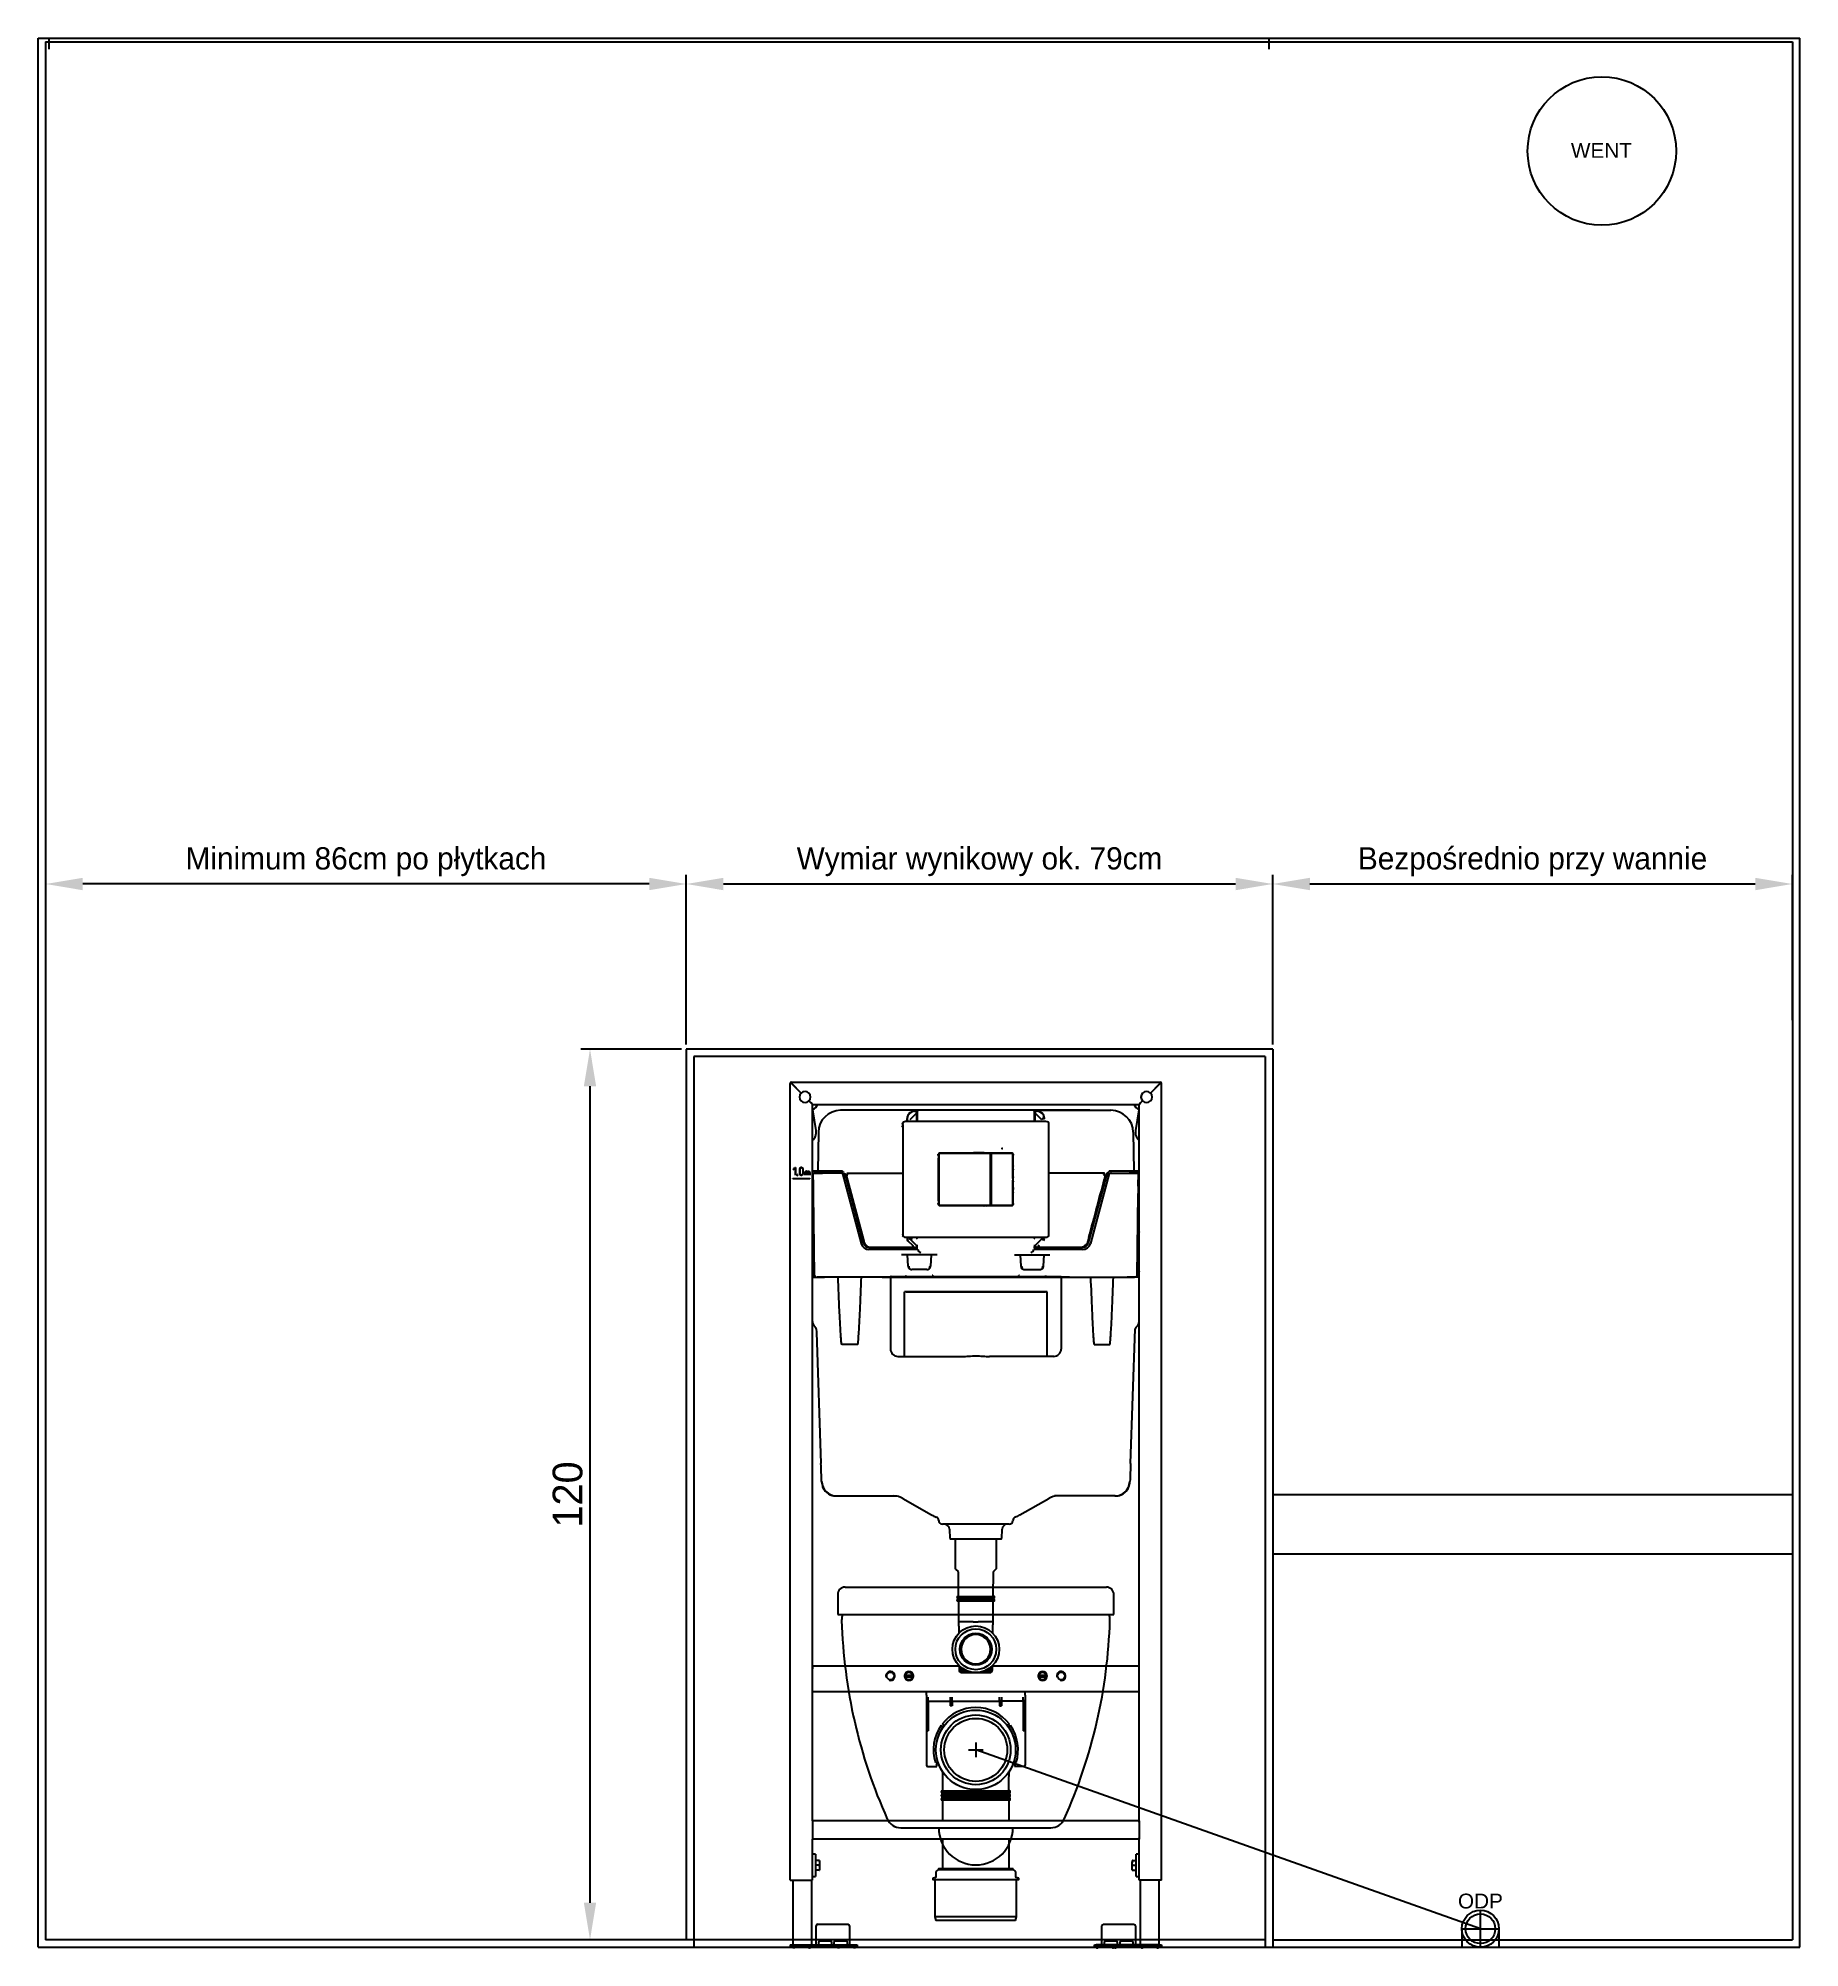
# Model space of a CAD drawing. Header units: millimetres. Extents: x 976 to 9349, y -714 to 2211.
# Drawn here: x 3878.9 to 4116.2, y 973.6 to 1230.9 of the extents above; entities that cross this region are included whole.
import ezdxf
from ezdxf.lldxf.tags import DXFTag

# ---------------------------------------------------------------- set-up
doc = ezdxf.new("R2010")
doc.units = ezdxf.units.MM
for name, color, linetype in [('Inst - odpływ', 35, 'Continuous'), ('Meble', 42, 'Continuous'), ('Płytki', 254, 'Continuous'), ('Wbudowane', 175, 'Continuous'), ('Ściany', 7, 'Continuous')]:
    doc.layers.add(name, color=color, linetype=linetype)
tags = doc.linetypes.add('06B018', pattern=[6.75, 4.32, -0.54, 0.09, -0.54, 0.09, -0.54, 0.09, -0.54]).pattern_tags.tags
tags[18:19] = [DXFTag(74, 4), DXFTag(75, 0), DXFTag(340, '0'), DXFTag(46, 1.0), DXFTag(50, 0.0), DXFTag(44, 0.0), DXFTag(45, 0.0)]
tags[16:17] = [DXFTag(74, 4), DXFTag(75, 0), DXFTag(340, '0'), DXFTag(46, 1.0), DXFTag(50, 0.0), DXFTag(44, 0.0), DXFTag(45, 0.0)]
tags[14:15] = [DXFTag(74, 4), DXFTag(75, 0), DXFTag(340, '0'), DXFTag(46, 1.0), DXFTag(50, 0.0), DXFTag(44, 0.0), DXFTag(45, 0.0)]
tags[12:13] = [DXFTag(74, 4), DXFTag(75, 0), DXFTag(340, '0'), DXFTag(46, 1.0), DXFTag(50, 0.0), DXFTag(44, 0.0), DXFTag(45, 0.0)]
tags[10:11] = [DXFTag(74, 4), DXFTag(75, 0), DXFTag(340, '0'), DXFTag(46, 1.0), DXFTag(50, 0.0), DXFTag(44, 0.0), DXFTag(45, 0.0)]
tags[8:9] = [DXFTag(74, 4), DXFTag(75, 0), DXFTag(340, '0'), DXFTag(46, 1.0), DXFTag(50, 0.0), DXFTag(44, 0.0), DXFTag(45, 0.0)]
tags[6:7] = [DXFTag(74, 4), DXFTag(75, 0), DXFTag(340, '0'), DXFTag(46, 1.0), DXFTag(50, 0.0), DXFTag(44, 0.0), DXFTag(45, 0.0)]
tags[4:5] = [DXFTag(74, 4), DXFTag(75, 0), DXFTag(340, '0'), DXFTag(46, 1.0), DXFTag(50, 0.0), DXFTag(44, 0.0), DXFTag(45, 0.0)]
doc.dimstyles.new('ISO-25', dxfattribs={"dimtxt": 4, "dimasz": 5, "dimexe": 1.25, "dimexo": 0.625, "dimgap": 1, "dimtad": 1, "dimtxsty": 'Standard', "dimcen": 2.5, "dimadec": 0, "dimazin": 0, "dimtfac": 1, "dimtmove": 0, "dimatfit": 3, "dimfxl": 1, "dimarcsym": 0})

msp = doc.modelspace()

# ---------------------------------------------------------------- texts
at = {"layer": 'Inst - odpływ', "insert": (4073.146, 979.933), "char_height": 2, "width": 6, "attachment_point": 5}
msp.add_mtext('{\\fArial|b0|i0|c238|p0;ODP}', dxfattribs=at)
at = {"layer": 'Wbudowane', "insert": (4089.447, 1215.802), "char_height": 2, "width": 16.29637, "attachment_point": 5}
msp.add_mtext('{\\fArial|b0|i0|c238|p0;WENT}', dxfattribs=at)

# ---------------------------------------------------------------- blocks, each defined once
blk = doc.blocks.new('Z$W@#22483')
for p, q in [((0, 0), (0, 257.2)), ((0, 257.2), (237.3, 257.2)), ((237.3, 0), (237.3, 257.2)), ((0, 0), (237.3, 0))]:
    blk.add_line(p, q)
blk = doc.blocks.new('Z$W@#2519')
at = {"linetype": 'Continuous'}
for p, q in [((0, 19.3), (0, 0.4)), ((15.2, 19.7), (0.4, 19.7)), ((15.6, 0.4), (15.6, 19.3)), ((4.25, 10.98), (4.25, 14.73)), ((4.26, 14.04), (4.26, 13.96)), ((4.27, 14.63), (4.27, 14.06)), ((4.27, 13.94), (4.27, 12.48)), ((4.32, 14.73), (4.32, 12)), ((4.42, 14.9), (4.55, 14.9)), ((7.6, 14.83), (4.42, 14.83)), ((6.7, 14.88), (4.52, 14.88)), ((5.99, 14.89), (4.59, 14.89)), ((4.61, 14.9), (4.6, 14.9)), ((6, 14.9), (5.99, 14.9)), ((9.55, 14.9), (6.05, 14.9)), ((6.43, 14.9), (6.52, 14.9)), ((8.89, 14.89), (6.71, 14.89)), ((6.83, 14.89), (6.72, 14.89)), ((7.47, 14.88), (6.85, 14.88)), ((7.47, 14.88), (7.57, 14.88)), ((7.58, 14.88), (7.57, 14.88)), ((7.58, 14.84), (7.58, 14.86)), ((7.62, 14.83), (7.65, 14.84)), ((7.7, 14.84), (7.9, 14.84)), ((7.95, 14.84), (7.98, 14.83)), ((11.18, 14.83), (8, 14.83)), ((8.03, 14.88), (8.02, 14.88)), ((8.02, 14.86), (8.02, 14.84)), ((8.03, 14.88), (8.13, 14.88)), ((8.75, 14.88), (8.13, 14.88)), ((8.88, 14.89), (8.77, 14.89)), ((8.9, 14.89), (9.08, 14.9)), ((11.08, 14.88), (8.9, 14.88)), ((9.08, 14.9), (9.17, 14.9)), ((9.61, 14.9), (9.6, 14.9)), ((11, 14.89), (9.6, 14.89)), ((10.99, 14.9), (11, 14.9)), ((11.05, 14.9), (11.18, 14.9)), ((11.28, 12), (11.28, 14.73)), ((11.33, 14.06), (11.33, 14.63)), ((11.33, 12.48), (11.33, 13.94)), ((11.34, 13.96), (11.34, 14.04)), ((11.35, 14.73), (11.35, 10.98)), ((4.25, 10.95), (4.25, 10.94)), ((4.25, 10.94), (4.25, 9.56)), ((4.26, 12.47), (4.26, 12.39)), ((4.26, 11.36), (4.26, 11.25)), ((4.27, 12.38), (4.27, 11.95)), ((4.27, 9.55), (4.29, 11.23)), ((4.29, 11.38), (4.29, 11.78)), ((4.29, 11.38), (4.29, 11.38)), ((4.29, 11.23), (4.29, 11.23)), ((4.32, 11.9), (4.42, 11.9)), ((4.32, 11.73), (4.32, 4.97)), ((4.42, 11.83), (4.34, 11.83)), ((4.42, 11.9), (11.18, 11.9)), ((11.18, 11.83), (4.42, 11.83)), ((4.66, 11.83), (4.66, 11.9)), ((4.75, 11.89), (4.75, 11.9)), ((4.75, 11.84), (4.75, 11.83)), ((4.93, 11.87), (4.77, 11.87)), ((4.77, 11.86), (4.93, 11.86)), ((4.95, 11.9), (4.95, 11.89)), ((4.95, 11.83), (4.95, 11.84)), ((5.04, 11.9), (5.04, 11.83)), ((6.4, 11.89), (6.4, 11.9)), ((6.4, 11.84), (6.4, 11.83)), ((6.58, 11.87), (6.42, 11.87)), ((6.42, 11.86), (6.58, 11.86)), ((6.6, 11.9), (6.6, 11.89)), ((6.6, 11.83), (6.6, 11.84)), ((9, 11.89), (9, 11.9)), ((9, 11.84), (9, 11.83)), ((9.18, 11.87), (9.02, 11.87)), ((9.02, 11.86), (9.18, 11.86)), ((9.2, 11.9), (9.2, 11.89)), ((9.2, 11.83), (9.2, 11.84)), ((10.56, 11.9), (10.56, 11.83)), ((10.65, 11.89), (10.65, 11.9)), ((10.65, 11.84), (10.65, 11.83)), ((10.83, 11.87), (10.67, 11.87)), ((10.67, 11.86), (10.83, 11.86)), ((10.85, 11.9), (10.85, 11.89)), ((10.85, 11.83), (10.85, 11.84)), ((10.94, 11.83), (10.94, 11.9)), ((11.18, 11.9), (11.28, 11.9)), ((11.26, 11.83), (11.18, 11.83)), ((11.28, 4.97), (11.28, 11.73)), ((11.31, 11.78), (11.31, 11.38)), ((11.32, 11.38), (11.31, 11.38)), ((11.31, 11.23), (11.33, 9.55)), ((11.32, 11.23), (11.31, 11.23)), ((11.33, 11.95), (11.33, 12.38)), ((11.34, 12.39), (11.34, 12.47)), ((11.34, 11.25), (11.34, 11.36)), ((11.34, 10.98), (11.35, 11.25)), ((11.35, 10.95), (11.35, 10.94)), ((11.35, 10.94), (11.35, 9.56)), ((4.25, 9.55), (4.25, 9.56)), ((4.25, 4.97), (4.25, 9.52)), ((4.26, 9.43), (4.26, 9.32)), ((4.27, 9.55), (4.27, 9.45)), ((4.27, 9.3), (4.27, 8.68)), ((4.27, 8.58), (4.27, 8.68)), ((4.27, 8.58), (4.27, 8.57)), ((4.27, 8.13), (4.27, 8.12)), ((4.27, 8.02), (4.27, 8.12)), ((4.27, 8.02), (4.27, 7.4)), ((4.28, 8.13), (4.28, 8.57)), ((4.32, 8.57), (4.3, 8.57)), ((4.3, 8.13), (4.32, 8.13)), ((11.31, 8.57), (11.28, 8.57)), ((11.28, 8.13), (11.31, 8.13)), ((11.32, 8.13), (11.32, 8.57)), ((11.33, 9.45), (11.33, 9.55)), ((11.33, 8.68), (11.33, 9.3)), ((11.33, 8.68), (11.33, 8.58)), ((11.33, 8.57), (11.33, 8.58)), ((11.33, 8.12), (11.33, 8.13)), ((11.33, 8.12), (11.33, 8.02)), ((11.33, 7.4), (11.33, 8.02)), ((11.34, 9.32), (11.34, 9.43)), ((11.35, 9.55), (11.35, 9.56)), ((11.35, 9.52), (11.35, 4.97)), ((4.26, 7.38), (4.26, 7.27)), ((4.26, 5.46), (4.26, 5.35)), ((4.27, 7.25), (4.27, 7.15)), ((4.29, 5.48), (4.27, 7.15)), ((4.29, 5.48), (4.29, 5.48)), ((4.29, 5.1), (4.29, 5.33)), ((4.29, 5.33), (4.29, 5.33)), ((11.33, 7.15), (11.31, 5.48)), ((11.32, 5.48), (11.31, 5.48)), ((11.31, 5.33), (11.31, 5.1)), ((11.32, 5.33), (11.31, 5.33)), ((11.33, 7.15), (11.33, 7.25)), ((11.34, 7.27), (11.34, 7.38)), ((11.34, 5.35), (11.34, 5.46)), ((4.42, 4.87), (7.6, 4.87)), ((4.55, 4.8), (4.42, 4.8)), ((4.77, 4.85), (4.54, 4.85)), ((4.59, 4.81), (5.99, 4.81)), ((4.6, 4.8), (4.61, 4.8)), ((4.77, 4.84), (4.77, 4.85)), ((4.8, 4.82), (4.91, 4.82)), ((6.6, 4.83), (4.93, 4.84)), ((4.93, 4.84), (4.93, 4.84)), ((5.99, 4.8), (6, 4.8)), ((6.05, 4.8), (9.55, 4.8)), ((6.7, 4.82), (6.55, 4.82)), ((6.6, 4.83), (6.7, 4.83)), ((6.72, 4.82), (6.83, 4.82)), ((8.76, 4.83), (6.84, 4.83)), ((6.85, 4.83), (7.47, 4.83)), ((7.57, 4.83), (7.47, 4.83)), ((7.57, 4.83), (7.58, 4.83)), ((7.58, 4.86), (7.58, 4.85)), ((7.62, 4.87), (7.65, 4.86)), ((7.7, 4.86), (7.9, 4.86)), ((7.95, 4.86), (7.98, 4.87)), ((8, 4.87), (11.18, 4.87)), ((8.02, 4.85), (8.02, 4.86)), ((8.02, 4.83), (8.03, 4.83)), ((8.13, 4.83), (8.03, 4.83)), ((8.13, 4.83), (8.75, 4.83)), ((8.77, 4.82), (8.88, 4.82)), ((8.9, 4.83), (9, 4.83)), ((9.05, 4.82), (8.9, 4.82)), ((10.68, 4.84), (9, 4.83)), ((9.6, 4.81), (11, 4.81)), ((9.6, 4.8), (9.61, 4.8)), ((10.68, 4.84), (10.68, 4.84)), ((10.7, 4.82), (10.81, 4.82)), ((11.06, 4.85), (10.83, 4.85)), ((10.83, 4.84), (10.83, 4.85)), ((11, 4.8), (10.99, 4.8)), ((11.18, 4.8), (11.05, 4.8)), ((0.4, 0), (15.2, 0))]:
    blk.add_line(p, q, dxfattribs=at)
for centre, radius, start, end in [((4.22, 14.7), 0.0472, 80.5333, 91.3345), ((4.52, 14.63), 0.25, 90, 180), ((4.29, 14.04), 0.02, 130.5416, 180), ((4.29, 13.96), 0.02, 180, 229.4584), ((4.61, 14.93), 0.213, 179.6976, 182.0901), ((6.72, 14.87), 0.02, 90, 139.4584), ((6.83, 14.87), 0.02, 40.5416, 90), ((8.77, 14.87), 0.02, 90, 139.4584), ((8.88, 14.87), 0.02, 40.5416, 90), ((11.08, 14.63), 0.25, 0, 90), ((11.14, 14.93), 0.0643, 353.0497, 0.9927), ((11.32, 14.04), 0.02, 0, 49.4584), ((11.32, 13.96), 0.02, 310.5416, 0), ((11.38, 14.6), 0.147, 89.5642, 93.018), ((4.29, 12.47), 0.02, 130.5416, 180), ((4.29, 12.39), 0.02, 180, 229.4584), ((4.32, 11.95), 0.05, 180, 270), ((4.29, 11.36), 0.02, 90, 180), ((4.29, 11.25), 0.02, 180, 270), ((4.34, 11.78), 0.05, 90, 179.4974), ((4.77, 11.89), 0.02, 181, 270), ((4.77, 11.84), 0.02, 90, 180), ((4.93, 11.89), 0.02, 270, 359), ((4.93, 11.84), 0.02, 0, 90), ((6.42, 11.89), 0.02, 181, 270), ((6.42, 11.84), 0.02, 90, 180), ((6.58, 11.89), 0.02, 270, 359), ((6.58, 11.84), 0.02, 0, 90), ((7.8, 12.85), 1.38, 223.7021, 227.6397), ((7.8, 12.85), 1.37, 223.8137, 227.6183), ((7.04, 11.73), 0.2, 147.6382, 149.7807), ((7.8, 12.85), 1.28, 227.9181, 232.8327), ((7.8, 12.85), 1.28, 307.1673, 312.0819), ((7.8, 12.85), 1.37, 312.3817, 316.1863), ((8.56, 11.73), 0.2, 30.2193, 32.3618), ((7.8, 12.85), 1.37, 312.3603, 316.2979), ((9.02, 11.89), 0.02, 181, 270), ((9.02, 11.84), 0.02, 90, 180), ((9.18, 11.89), 0.02, 270, 359), ((9.18, 11.84), 0.02, 0, 90), ((10.67, 11.89), 0.02, 181, 270), ((10.67, 11.84), 0.02, 90, 180), ((10.83, 11.89), 0.02, 270, 359), ((10.83, 11.84), 0.02, 0, 90), ((11.26, 11.78), 0.05, 0.5026, 90), ((11.28, 11.95), 0.05, 270, 0), ((11.32, 11.36), 0.02, 0, 90), ((11.32, 11.25), 0.02, 270, 0), ((11.32, 12.47), 0.02, 0, 49.4584), ((11.32, 12.39), 0.02, 310.5416, 0), ((4.29, 9.43), 0.02, 120, 180), ((4.29, 9.32), 0.02, 180, 240), ((11.32, 9.43), 0.02, 0, 60), ((11.32, 9.32), 0.02, 300, 0), ((4.29, 7.38), 0.02, 120, 180), ((4.29, 7.27), 0.02, 180, 240), ((4.29, 5.46), 0.02, 90, 180), ((4.29, 5.35), 0.02, 180, 270), ((11.32, 5.46), 0.02, 0, 90), ((11.32, 5.35), 0.02, 270, 0), ((11.32, 7.38), 0.02, 0, 60), ((11.32, 7.27), 0.02, 300, 0), ((4.22, 5), 0.0474, 268.6717, 279.4203), ((4.54, 5.1), 0.25, 180.4982, 206.9482), ((4.61, 4.77), 0.213, 177.9099, 180.3024), ((4.54, 5.1), 0.25, 245.7045, 269.5029), ((4.8, 4.84), 0.02, 180, 270), ((4.91, 4.84), 0.02, 270, 0), ((6.72, 4.84), 0.02, 220.5416, 270), ((6.83, 4.84), 0.02, 270, 319.4584), ((7.95, 4.86), 0.371, 178.8152, 179.693), ((7.65, 4.86), 0.371, 0.307, 1.1848), ((8.77, 4.84), 0.02, 220.5416, 270), ((8.88, 4.84), 0.02, 270, 319.4584), ((10.7, 4.84), 0.02, 180, 270), ((10.81, 4.84), 0.02, 270, 0), ((11.06, 5.1), 0.25, 270.4971, 294.2955), ((11.14, 4.77), 0.0647, 359.0133, 6.9072), ((11.06, 5.1), 0.25, 333.0518, 359.5018), ((11.38, 5.1), 0.147, 266.9848, 270.4348)]:
    blk.add_arc(centre, radius, start, end, dxfattribs=at)
for centre, major_axis, ratio, start_param, end_param in [((0.4, 19.3), (0.283, -0.283), 0.999695, 2.356347, 3.926839), ((15.2, 19.3), (-0.283, -0.283), 0.999695, 2.356347, 3.926839), ((4.42, 14.73), (0.118, -0.118), 0.999924, 2.356233, 3.926953), ((4.42, 14.73), (0.0707, -0.0707), 0.999695, 2.356347, 3.926839), ((4.55, 14.9), (0.05, 0), 0.008727, 0.05236, 1.570796), ((4.59, 14.91), (0.0142, 0.0142), 0.997265, 2.882633, 3.925621), ((4.61, 14.88), (0, 0.0117), 1, -0.072917, -0.000457), ((5.99, 14.88), (0, 0.02), 1, 0.000457, 0.072917), ((6.05, 14.9), (-0.05, 0), 0.008727, 4.712389, 6.230825), ((5.99, 14.91), (-0.0142, 0.0142), 0.997265, 2.357564, 3.396668), ((6.71, 14.87), (0.0141, -0.0141), 0.999695, 2.356347, 3.523435), ((7.58, 14.86), (0, -0.02), 0.087489, 1.570796, 3.141593), ((7.58, 14.84), (0, -0.02), 0.087489, 4.712389, 5.235988), ((7.6, 14.83), (0.02, 0), 0.017455, 4.712389, 6.195919), ((7.7, 14.84), (-0.05, 0), 0.017455, 4.712389, 6.195919), ((7.9, 14.84), (0.05, 0), 0.017455, 0.087266, 1.570796), ((8, 14.83), (-0.02, 0), 0.017455, 0.087266, 1.570796), ((8.02, 14.86), (0, 0.02), 1, 0, 1.570796), ((8.02, 14.84), (0, 0.0101), 1, 3.291983, 4.712389), ((8.89, 14.87), (-0.0141, -0.0141), 0.999695, 2.759751, 3.926839), ((9.55, 14.9), (0.05, 0), 0.008727, 0.05236, 1.570796), ((9.6, 14.91), (0.0142, 0.0142), 0.997265, 2.886517, 3.925621), ((9.61, 14.88), (0, 0.0117), 1, -0.072917, -0.000457), ((10.99, 14.88), (0, 0.02), 1, 0.000457, 0.072917), ((11.05, 14.9), (-0.05, 0), 0.008727, 4.712389, 6.230825), ((11, 14.91), (-0.0142, 0.0142), 0.997265, 2.357564, 3.400551), ((11.18, 14.73), (-0.118, -0.118), 0.999924, 2.356233, 3.926953), ((11.18, 14.73), (-0.0707, -0.0707), 0.999695, 2.356347, 3.926839), ((4.25, 10.98), (0, -0.03), 0.008727, 4.712389, 6.248279), ((4.42, 12), (0.0707, 0.0707), 0.999695, 2.356347, 3.926839), ((4.42, 11.73), (0.0707, -0.0707), 0.999695, 2.356347, 3.926839), ((11.18, 12), (-0.0707, 0.0707), 0.999695, 2.356347, 3.926839), ((11.18, 11.73), (-0.0707, -0.0707), 0.999695, 2.356347, 3.926839), ((11.35, 10.98), (0, -0.03), 0.008727, 0.034907, 1.570796), ((4.25, 9.52), (0, 0.03), 1, 0.000305, 1.570796), ((4.3, 8.57), (-0.02, 0), 0.087489, 0, 1.570796), ((4.3, 8.13), (0.02, 0), 0.087489, 1.570796, 3.141593), ((11.31, 8.57), (-0.02, 0), 0.087489, 1.570796, 3.141593), ((11.31, 8.13), (0.02, 0), 0.087489, 0, 1.570796), ((11.35, 9.52), (0, 0.000262), 1, -1.570796, -0.000305), ((4.42, 4.97), (0.118, 0.118), 0.999924, 2.356233, 3.926953), ((4.42, 4.97), (0.0707, 0.0707), 0.999695, 2.356347, 3.926839), ((4.55, 4.8), (0.05, 0), 0.008727, 4.712389, 6.230825), ((4.59, 4.79), (0.0142, -0.0142), 0.997265, 2.357564, 3.400552), ((4.61, 4.82), (0, -0.02), 0.052408, 0.008727, 0.94845), ((5.99, 4.82), (0, -0.02), 0.052408, 5.334735, 6.274459), ((5.99, 4.79), (-0.0142, -0.0142), 0.997265, 2.886518, 3.925621), ((6.05, 4.8), (-0.05, 0), 0.008727, 0.05236, 1.570796), ((6.71, 4.85), (0.0141, 0.0141), 0.999695, 3.255485, 3.926839), ((7.58, 4.85), (0, -0.02), 0.087489, 0, 1.570796), ((7.6, 4.87), (0.02, 0), 0.017455, 0.087266, 1.570796), ((7.7, 4.86), (-0.05, 0), 0.017455, 0.087266, 1.570796), ((7.9, 4.86), (-0.05, 0), 0.017455, 1.570796, 3.054326), ((8, 4.87), (-0.02, 0), 0.017455, 4.712389, 6.195919), ((8.02, 4.85), (0, 0.00175), 1, 1.570796, 3.141593), ((8.89, 4.85), (-0.0141, 0.0141), 0.999695, 2.356347, 3.0277), ((9.55, 4.8), (0.05, 0), 0.008727, 4.712389, 6.230825), ((9.6, 4.79), (0.0142, -0.0142), 0.997265, 2.357564, 3.396668), ((9.61, 4.82), (0, -0.02), 0.052408, 0.008727, 0.94845), ((10.99, 4.82), (0, 0.0117), 1, 3.068676, 3.141135), ((11.05, 4.8), (0.05, 0), 0.008727, 3.193953, 4.712389), ((11, 4.79), (-0.0142, -0.0142), 0.997265, 2.882633, 3.925621), ((11.18, 4.97), (-0.118, 0.118), 0.999924, 2.356233, 3.926953), ((11.18, 4.97), (-0.0707, 0.0707), 0.999695, 2.356347, 3.926839), ((0.4, 0.4), (0.283, 0.283), 0.999695, 2.356347, 3.926839), ((15.2, 0.4), (-0.283, 0.283), 0.999695, 2.356347, 3.926839)]:
    blk.add_ellipse(centre, major_axis=major_axis, ratio=ratio, start_param=start_param, end_param=end_param, dxfattribs=at)
blk = doc.blocks.new('Z$W@#11419')
for p, q in [((0, 36.42), (0, 33.72)), ((1, 37.42), (36.2, 37.42)), ((37.2, 33.72), (37.2, 36.42)), ((0, 33.72), (37.2, 33.72)), ((2.53, 33.72), (34.67, 33.72)), ((17.6, 15.5), (19.6, 15.5)), ((18.6, 16.5), (18.6, 14.5)), ((8.5, 5), (28.7, 5))]:
    blk.add_line(p, q)
for centre, radius, start, end in [((1, 36.42), 1, 90, 180), ((36.2, 36.42), 1, 0, 90), ((2.53, 33), 2, 158.8052, 181.7005), ((34.67, 33), 2, 358.2995, 21.1948), ((70.98, 35.03), 70.48, 181.7005, 204.1636), ((-33.78, 35.03), 70.48, 335.8364, 358.2995), ((8.5, 7), 2, 204.1636, 270), ((28.7, 7), 2, 270, 335.8364), ((18.6, 5), 5, 180, 0)]:
    blk.add_arc(centre, radius, start, end)
blk = doc.blocks.new('Z$W@#19358')
for p, q in [((0, 60), (70, 60)), ((0, 60), (0, 0)), ((70, 60), (70, 0)), ((0, 52), (70, 52)), ((0, 0), (70, 0))]:
    blk.add_line(p, q)
blk = doc.blocks.new('*D241')
at = {"layer": 'Defpoints', "color": 0}
for p in [(4115.17, 1116.97), (4115.17, 1097.99), (4045.17, 1094.72)]:
    blk.add_point(p, dxfattribs=at)
at = {"layer": 'Płytki', "color": 0, "lineweight": -2}
for p, q in [((4045.17, 1095.34), (4045.17, 1118.22)), ((4050.17, 1116.97), (4110.17, 1116.97)), ((4115.17, 1098.61), (4115.17, 1118.22))]:
    blk.add_line(p, q, dxfattribs=at)
at = {"layer": 'Płytki', "color": 0}
for points in [[(4050.17, 1117.8), (4050.17, 1116.13), (4045.17, 1116.97)], [(4110.17, 1116.13), (4110.17, 1117.8), (4115.17, 1116.97)]]:
    blk.add_solid(points, dxfattribs=at)
at = {"layer": 'Płytki', "color": 0, "insert": (4080.17, 1119.97), "char_height": 3, "attachment_point": 5}
blk.add_mtext('Bezpośrednio przy wannie', dxfattribs=at)
blk = doc.blocks.new('*D242')
at = {"layer": 'Defpoints', "color": 0}
for p in [(3879.87, 1121.77), (3879.87, 1116.97), (3966.17, 1094.72)]:
    blk.add_point(p, dxfattribs=at)
at = {"layer": 'Płytki', "color": 0, "lineweight": -2}
for p, q in [((3879.87, 1121.14), (3879.87, 1115.72)), ((3961.17, 1116.97), (3884.87, 1116.97)), ((3966.17, 1095.34), (3966.17, 1118.22))]:
    blk.add_line(p, q, dxfattribs=at)
at = {"layer": 'Płytki', "color": 0}
for points in [[(3884.87, 1117.8), (3884.87, 1116.13), (3879.87, 1116.97)], [(3961.17, 1116.13), (3961.17, 1117.8), (3966.17, 1116.97)]]:
    blk.add_solid(points, dxfattribs=at)
at = {"layer": 'Płytki', "color": 0, "insert": (3923.02, 1119.97), "char_height": 3, "attachment_point": 5}
blk.add_mtext('Minimum 86cm po płytkach', dxfattribs=at)
blk = doc.blocks.new('*D243')
at = {"layer": 'Defpoints', "color": 0}
for p in [(4045.17, 1116.97), (3966.17, 1094.72), (4045.17, 1094.72)]:
    blk.add_point(p, dxfattribs=at)
at = {"layer": 'Płytki', "color": 0, "lineweight": -2}
for p, q in [((3966.17, 1095.34), (3966.17, 1118.22)), ((3971.17, 1116.97), (4040.17, 1116.97)), ((4045.17, 1095.34), (4045.17, 1118.22))]:
    blk.add_line(p, q, dxfattribs=at)
at = {"layer": 'Płytki', "color": 0}
for points in [[(3971.17, 1117.8), (3971.17, 1116.13), (3966.17, 1116.97)], [(4040.17, 1116.13), (4040.17, 1117.8), (4045.17, 1116.97)]]:
    blk.add_solid(points, dxfattribs=at)
at = {"layer": 'Płytki', "color": 0, "insert": (4005.67, 1119.97), "char_height": 3, "attachment_point": 5}
blk.add_mtext('Wymiar wynikowy ok. 79cm', dxfattribs=at)
blk = doc.blocks.new('*D244')
at = {"layer": 'Defpoints', "color": 0}
for p in [(3953.2, 1094.72), (3966.17, 1094.72), (3966.17, 974.72)]:
    blk.add_point(p, dxfattribs=at)
at = {"layer": 'Płytki', "color": 0, "lineweight": -2}
for p, q in [((3965.54, 1094.72), (3951.95, 1094.72)), ((3953.2, 979.72), (3953.2, 1089.72)), ((3965.54, 974.72), (3951.95, 974.72))]:
    blk.add_line(p, q, dxfattribs=at)
at = {"layer": 'Płytki', "color": 0}
for points in [[(3954.03, 1089.72), (3952.37, 1089.72), (3953.2, 1094.72)], [(3952.37, 979.72), (3954.03, 979.72), (3953.2, 974.72)]]:
    blk.add_solid(points, dxfattribs=at)
at = {"layer": 'Płytki', "color": 0, "insert": (3950.2, 1034.72), "char_height": 4, "attachment_point": 5, "rotation": 90}
blk.add_mtext('120', dxfattribs=at)

# ---------------------------------------------------------------- dimensions: what is measured, and where the dimension line sits
at = {"layer": 'Płytki'}
for base, p1, p2, text, picture, middle in [((3879.868, 1116.966), (3966.168, 1094.717), (3879.868, 1121.765), 'Minimum 86cm po płytkach', '*D242', (3923.018, 1119.966)), ((4045.168, 1116.966), (3966.168, 1094.717), (4045.168, 1094.717), 'Wymiar wynikowy ok. 79cm', '*D243', (4005.668, 1119.966)), ((4115.168, 1116.966), (4045.168, 1094.717), (4115.168, 1097.987), 'Bezpośrednio przy wannie', '*D241', (4080.168, 1119.966))]:
    dim = msp.add_linear_dim(base=base, p1=p1, p2=p2, text=text, dimstyle='ISO-25', override={"dimtxt": 3}, dxfattribs=at)
    dim.commit()
    dim.dimension.update_dxf_attribs({"geometry": picture, "text_midpoint": middle})
dim = msp.add_linear_dim(base=(3953.201, 1094.717), p1=(3966.168, 974.717), p2=(3966.168, 1094.717), angle=90, dimstyle='ISO-25', dxfattribs=at)
dim.commit()
dim.dimension.update_dxf_attribs({"geometry": '*D244', "text_midpoint": (3950.201, 1034.717)})

# ---------------------------------------------------------------- linework, layer by layer
at = {"linetype": 'Continuous'}
for p, q in [((3980.168, 982.768), (3980.168, 1090.108)), ((3980.328, 1090.268), (4030.008, 1090.268)), ((3980.37, 1090.068), (3980.368, 1090.066)), ((3980.368, 1090.066), (3981.637, 1088.797)), ((3981.639, 1088.799), (3980.37, 1090.068)), ((3981.637, 1088.797), (3981.672, 1088.762)), ((3981.674, 1088.764), (3981.639, 1088.799)), ((4028.662, 1088.764), (4028.698, 1088.799)), ((4028.7, 1088.797), (4028.664, 1088.762)), ((4028.698, 1088.799), (4029.966, 1090.068)), ((4029.968, 1090.066), (4028.7, 1088.797)), ((4029.966, 1090.068), (4029.968, 1090.066)), ((4030.168, 982.768), (4030.168, 1090.108)), ((3982.698, 1087.737), (3982.968, 1087.466)), ((3982.97, 1087.468), (3982.7, 1087.739)), ((3982.968, 1087.466), (3983.168, 1087.266)), ((3983.17, 1087.268), (3982.97, 1087.468)), ((3983.168, 990.768), (3983.168, 1087.266)), ((3983.17, 1087.268), (4027.166, 1087.268)), ((3983.195, 1086.728), (3983.222, 1086.746)), ((3983.649, 1083.755), (3983.207, 1086.523)), ((4020.534, 1086.478), (3986.959, 1086.478)), ((3997.168, 1086.078), (3996.268, 1085.178)), ((3996.918, 1086.37), (3997.068, 1086.37)), ((3997.068, 1086.35), (3996.918, 1086.35)), ((3997.068, 1086.431), (3997.068, 1086.43)), ((3997.068, 1086.371), (3997.068, 1086.37)), ((3997.068, 1086.365), (3997.068, 1086.37)), ((3997.068, 1086.365), (3997.068, 1086.35)), ((3997.068, 1086.29), (3997.068, 1086.35)), ((3997.068, 1086.304), (3997.318, 1086.304)), ((3997.318, 1086.29), (3997.068, 1086.29)), ((3997.168, 1086.078), (3997.168, 1084.978)), ((3997.174, 1085.991), (3997.194, 1085.991)), ((3997.174, 1085.804), (3997.194, 1085.804)), ((3997.198, 1086.043), (3997.244, 1086.043)), ((3997.218, 1086.043), (3997.218, 1086.048)), ((3997.218, 1085.828), (3997.218, 1085.988)), ((3997.218, 1085.908), (3997.318, 1085.908)), ((3997.244, 1086.041), (3997.244, 1086.061)), ((3997.244, 1085.734), (3997.244, 1085.754)), ((3997.268, 1086.038), (3997.318, 1086.038)), ((3997.318, 1085.838), (3997.268, 1085.838)), ((3997.368, 1086.378), (3997.318, 1086.328)), ((3997.318, 1085.928), (3997.318, 1086.328)), ((3997.318, 1084.978), (3997.318, 1085.928)), ((3997.368, 1085.928), (3997.318, 1085.928)), ((4012.968, 1086.478), (4023.377, 1086.478)), ((4013.018, 1086.328), (4012.968, 1086.378)), ((4012.968, 1085.928), (4013.018, 1085.928)), ((4013.018, 1086.328), (4013.018, 1085.928)), ((4013.268, 1086.304), (4013.018, 1086.304)), ((4013.018, 1086.29), (4013.268, 1086.29)), ((4013.068, 1086.038), (4013.018, 1086.038)), ((4013.018, 1085.928), (4013.018, 1084.978)), ((4013.018, 1085.908), (4013.118, 1085.908)), ((4013.018, 1085.838), (4013.068, 1085.838)), ((4013.092, 1086.041), (4013.092, 1086.061)), ((4013.138, 1086.043), (4013.092, 1086.043)), ((4013.093, 1085.754), (4013.093, 1085.734)), ((4013.118, 1086.043), (4013.118, 1086.048)), ((4013.118, 1085.828), (4013.118, 1085.988)), ((4013.142, 1085.991), (4013.162, 1085.991)), ((4013.142, 1085.804), (4013.162, 1085.804)), ((4014.068, 1085.178), (4013.168, 1086.078)), ((4013.168, 1084.978), (4013.168, 1086.078)), ((4013.268, 1086.431), (4013.268, 1086.43)), ((4013.268, 1086.371), (4013.268, 1086.37)), ((4013.268, 1086.37), (4013.419, 1086.37)), ((4013.268, 1086.365), (4013.268, 1086.37)), ((4013.268, 1086.365), (4013.268, 1086.35)), ((4013.419, 1086.35), (4013.268, 1086.35)), ((4013.268, 1086.29), (4013.268, 1086.35)), ((4027.13, 1086.523), (4026.687, 1083.755)), ((4027.166, 1087.268), (4027.366, 1087.468)), ((4027.368, 1087.466), (4027.168, 1087.266)), ((4027.168, 990.568), (4027.168, 1087.266)), ((4027.366, 1087.468), (4027.637, 1087.739)), ((4027.639, 1087.737), (4027.368, 1087.466)), ((4027.637, 1087.739), (4027.672, 1087.774)), ((4027.674, 1087.772), (4027.639, 1087.737)), ((3983.96, 1083.531), (3983.869, 1078.335)), ((3983.96, 1083.471), (3983.869, 1078.275)), ((3995.265, 1084.652), (3995.261, 1084.655)), ((3995.263, 1084.383), (3995.265, 1084.385)), ((3995.285, 1084.365), (3995.283, 1084.363)), ((3995.283, 1084.363), (3995.283, 1084.298)), ((3995.918, 1084.978), (3995.918, 1085.37)), ((3995.938, 1085.37), (3995.938, 1084.978)), ((4014.12, 1085.32), (4014.14, 1085.32)), ((4014.142, 1085.32), (4014.14, 1085.32)), ((4014.19, 1085.39), (4014.368, 1085.39)), ((4014.19, 1085.37), (4014.192, 1085.37)), ((4014.192, 1085.37), (4014.367, 1085.37)), ((4014.192, 1085.37), (4014.192, 1085.337)), ((4014.367, 1085.37), (4014.368, 1085.37)), ((4014.367, 1085.337), (4014.367, 1085.37)), ((4014.418, 1085.32), (4014.417, 1085.32)), ((4014.418, 1085.383), (4014.418, 1085.37)), ((4026.377, 1083.531), (4026.467, 1078.335)), ((4026.377, 1083.471), (4026.467, 1078.275)), ((4008.703, 1081.288), (4008.703, 1081.368)), ((3980.534, 1078.493), (3980.518, 1078.503)), ((3980.792, 1078.761), (3980.878, 1078.761)), ((3980.863, 1078.744), (3980.811, 1078.744)), ((3980.863, 1077.761), (3980.863, 1078.744)), ((3980.878, 1078.761), (3980.878, 1077.761)), ((3981.429, 1078.561), (3981.429, 1077.961)), ((3981.444, 1078.561), (3981.444, 1077.961)), ((3981.729, 1078.761), (3981.629, 1078.761)), ((3981.729, 1078.746), (3981.629, 1078.746)), ((3981.914, 1077.961), (3981.914, 1078.561)), ((3981.929, 1077.961), (3981.929, 1078.561)), ((3982.179, 1077.761), (3982.179, 1078.249)), ((3982.179, 1078.249), (3982.195, 1078.249)), ((3982.195, 1078.249), (3982.195, 1078.177)), ((3982.195, 1078.144), (3982.195, 1077.761)), ((3982.491, 1077.761), (3982.491, 1078.041)), ((3982.507, 1078.162), (3982.507, 1077.761)), ((3982.803, 1077.761), (3982.803, 1078.088)), ((3982.819, 1078.088), (3982.819, 1077.761)), ((3983.228, 1078.078), (3983.218, 1078.078)), ((3983.269, 1078.018), (3983.218, 1078.018)), ((3983.818, 1078.289), (3983.267, 1078.279)), ((3983.269, 1078.018), (3983.268, 1078.078)), ((3983.288, 1076.269), (3983.268, 1078.018)), ((3983.268, 1078.018), (3984.498, 1078.018)), ((3987.215, 1078.018), (3983.374, 1078.018)), ((3986.875, 1078.018), (3984.498, 1078.018)), ((3987.196, 1078.011), (3987.216, 1077.938)), ((3987.215, 1078.24), (3987.215, 1078.225)), ((3987.215, 1078.22), (3987.311, 1078.22)), ((3987.215, 1078.22), (3987.215, 1078.17)), ((3987.311, 1078.17), (3987.215, 1078.17)), ((3987.215, 1078.018), (3987.311, 1078.018)), ((3987.215, 1077.88), (3987.215, 1078.018)), ((3987.311, 1078.22), (3987.311, 1078.17)), ((3987.831, 1078.018), (3995.318, 1078.018)), ((4022.505, 1078.018), (4015.018, 1078.018)), ((4023.025, 1078.22), (4023.121, 1078.22)), ((4023.025, 1078.22), (4023.025, 1078.17)), ((4023.121, 1078.17), (4023.025, 1078.17)), ((4023.121, 1078.018), (4023.025, 1078.018)), ((4023.121, 1078.24), (4023.121, 1078.225)), ((4023.121, 1078.22), (4023.121, 1078.17)), ((4023.121, 1078.018), (4026.962, 1078.018)), ((4023.121, 1077.88), (4023.121, 1078.018)), ((4023.14, 1078.011), (4023.121, 1077.938)), ((4023.462, 1078.018), (4025.839, 1078.018)), ((4027.068, 1078.018), (4025.839, 1078.018)), ((4026.518, 1078.289), (4027.069, 1078.279)), ((4027.048, 1076.269), (4027.068, 1078.018)), ((4027.067, 1078.018), (4027.068, 1078.078)), ((4027.067, 1078.018), (4027.118, 1078.018)), ((3980.518, 1077.261), (3980.518, 1077.276)), ((3980.518, 1077.276), (3982.818, 1077.276)), ((3982.818, 1077.261), (3980.518, 1077.261)), ((3980.878, 1077.761), (3980.863, 1077.761)), ((3981.065, 1077.59), (3981.08, 1077.59)), ((3981.14, 1077.813), (3981.126, 1077.818)), ((3981.629, 1077.776), (3981.729, 1077.776)), ((3981.629, 1077.761), (3981.729, 1077.761)), ((3982.195, 1077.761), (3982.179, 1077.761)), ((3982.507, 1077.761), (3982.491, 1077.761)), ((3982.819, 1077.761), (3982.803, 1077.761)), ((3982.818, 1077.276), (3982.818, 1077.261)), ((3987.196, 1077.951), (3989.72, 1068.533)), ((3987.648, 1077.485), (3990.009, 1068.671)), ((3987.648, 1077.425), (3990.009, 1068.611)), ((3987.696, 1077.723), (3990.074, 1068.848)), ((4022.64, 1077.723), (4020.262, 1068.848)), ((4022.689, 1077.485), (4020.327, 1068.671)), ((4022.689, 1077.425), (4020.327, 1068.611)), ((4023.14, 1077.951), (4020.617, 1068.533)), ((3983.279, 1074.242), (3983.278, 1074.26)), ((3983.425, 1064.216), (3983.3, 1075.249)), ((4026.912, 1064.216), (4027.037, 1075.249)), ((4027.058, 1074.242), (4027.058, 1074.26)), ((3983.168, 1070.66), (3983.311, 1070.635)), ((3983.168, 1070.64), (3983.308, 1070.615)), ((3983.352, 1070.586), (3983.333, 1070.586)), ((4026.984, 1070.586), (4027.004, 1070.586)), ((4026.987, 1070.832), (4027.028, 1070.832)), ((4027.168, 1070.66), (4027.025, 1070.635)), ((4027.168, 1070.64), (4027.028, 1070.615)), ((3983.168, 1070.154), (3983.343, 1069.69)), ((3983.343, 1069.69), (3983.363, 1069.636)), ((3997.383, 1068.018), (3990.782, 1068.018)), ((3997.368, 1067.718), (3990.782, 1067.718)), ((3995.918, 1069.378), (3995.918, 1069.162)), ((3995.938, 1069.378), (3995.938, 1069.162)), ((3996.021, 1068.913), (3996.035, 1068.927)), ((3996.684, 1068.25), (3996.021, 1068.913)), ((3996.021, 1068.912), (3996.683, 1068.25)), ((3996.226, 1069.194), (3996.226, 1069.378)), ((3996.246, 1069.378), (3996.246, 1069.194)), ((3996.248, 1069.218), (3996.248, 1069.378)), ((3996.268, 1069.378), (3996.268, 1069.178)), ((3996.268, 1069.178), (3997.168, 1068.278)), ((3996.296, 1069.144), (3996.302, 1069.144)), ((3996.322, 1069.124), (3996.296, 1069.124)), ((3996.718, 1068.224), (3996.657, 1068.224)), ((3996.684, 1068.25), (3996.698, 1068.264)), ((3997.168, 1068.278), (3997.368, 1068.278)), ((4019.554, 1068.018), (4012.953, 1068.018)), ((4012.968, 1068.278), (4013.168, 1068.278)), ((4019.554, 1067.718), (4012.968, 1067.718)), ((4013.168, 1068.278), (4014.068, 1069.178)), ((4013.175, 1068.16), (4013.175, 1068.11)), ((4013.211, 1068.175), (4013.246, 1068.14)), ((4013.614, 1068.245), (4013.579, 1068.281)), ((4013.65, 1068.16), (4013.65, 1068.11)), ((4014.068, 1069.178), (4014.068, 1069.378)), ((4014.131, 1069.096), (4014.166, 1069.06)), ((4014.14, 1069.175), (4014.16, 1069.166)), ((4014.16, 1069.166), (4014.21, 1069.166)), ((4014.311, 1068.942), (4014.276, 1068.977)), ((4014.414, 1069.191), (4014.364, 1069.191)), ((4026.993, 1069.69), (4026.973, 1069.636)), ((4027.168, 1070.154), (4026.993, 1069.69)), ((3983.168, 1065.449), (3983.357, 1065.432)), ((3983.168, 1065.389), (3983.357, 1065.372)), ((3999.959, 1067.018), (3995.177, 1067.018)), ((3996.047, 1065.492), (3995.967, 1067.018)), ((3996.187, 1065.23), (3996.097, 1065.36)), ((3996.187, 1065.17), (3996.097, 1065.3)), ((3996.169, 1065.334), (3996.245, 1065.205)), ((3998.891, 1065.205), (3998.967, 1065.334)), ((3999.039, 1065.36), (3998.949, 1065.23)), ((3999.039, 1065.3), (3998.949, 1065.17)), ((3999.169, 1067.018), (3999.089, 1065.492)), ((4010.377, 1067.018), (4015.159, 1067.018)), ((4011.167, 1067.018), (4011.247, 1065.492)), ((4011.297, 1065.36), (4011.387, 1065.23)), ((4011.297, 1065.3), (4011.387, 1065.17)), ((4011.445, 1065.205), (4011.369, 1065.334)), ((4014.167, 1065.334), (4014.091, 1065.205)), ((4014.149, 1065.23), (4014.239, 1065.36)), ((4014.149, 1065.17), (4014.239, 1065.3)), ((4014.289, 1065.492), (4014.369, 1067.018)), ((4026.98, 1065.432), (4027.168, 1065.449)), ((4026.98, 1065.372), (4027.168, 1065.389)), ((3983.168, 1064.835), (3983.374, 1064.326)), ((3983.168, 1064.078), (3983.482, 1064.078)), ((3983.168, 1064.018), (3983.757, 1064.018)), ((3983.418, 1064.216), (3983.374, 1064.326)), ((3983.426, 1064.197), (3983.418, 1064.216)), ((3983.458, 1064.108), (3983.457, 1064.12)), ((3983.458, 1064.108), (3983.458, 1064.078)), ((3983.458, 1064.078), (3983.458, 1064.108)), ((3983.625, 1064.018), (3984.658, 1064.018)), ((3985.381, 1064.018), (3983.795, 1064.018)), ((3984.658, 1064.018), (3984.766, 1064.018)), ((3986.168, 1064.018), (3985.381, 1064.018)), ((3986.529, 1064.018), (3986.168, 1064.018)), ((3986.62, 1064.018), (3986.529, 1064.018)), ((3989.716, 1064.018), (3986.62, 1064.018)), ((3989.807, 1064.018), (3989.716, 1064.018)), ((3990.168, 1064.018), (3989.807, 1064.018)), ((3993.468, 1064.018), (3990.168, 1064.018)), ((3992.557, 1064.018), (3993.668, 1064.018)), ((3993.668, 1064.018), (3993.468, 1064.018)), ((3993.768, 1064.078), (3993.668, 1064.078)), ((3993.668, 1064.078), (3993.668, 1064.018)), ((3993.768, 1064.018), (3993.668, 1064.018)), ((3993.668, 1064.018), (3993.668, 1054.318)), ((3993.768, 1064.078), (4016.568, 1064.078)), ((3993.768, 1064.018), (4016.568, 1064.018)), ((3995.791, 1064.215), (3995.778, 1064.215)), ((3998.59, 1065.018), (3996.547, 1065.018)), ((3999.366, 1064.215), (3999.351, 1064.215)), ((4010.97, 1064.215), (4010.985, 1064.215)), ((4011.747, 1065.018), (4013.79, 1065.018)), ((4014.545, 1064.215), (4014.558, 1064.215)), ((4016.568, 1064.078), (4016.668, 1064.078)), ((4016.568, 1064.018), (4016.668, 1064.018)), ((4016.668, 1064.078), (4016.668, 1064.018)), ((4017.779, 1064.018), (4016.668, 1064.018)), ((4016.668, 1064.018), (4016.868, 1064.018)), ((4016.668, 1064.018), (4016.668, 1054.318)), ((4016.868, 1064.018), (4020.168, 1064.018)), ((4020.168, 1064.018), (4020.529, 1064.018)), ((4020.529, 1064.018), (4020.62, 1064.018)), ((4020.62, 1064.018), (4023.716, 1064.018)), ((4023.716, 1064.018), (4023.807, 1064.018)), ((4023.807, 1064.018), (4024.168, 1064.018)), ((4024.168, 1064.018), (4024.955, 1064.018)), ((4024.955, 1064.018), (4026.541, 1064.018)), ((4025.679, 1064.018), (4025.571, 1064.018)), ((4026.712, 1064.018), (4025.679, 1064.018)), ((4027.168, 1064.018), (4026.579, 1064.018)), ((4027.168, 1064.078), (4026.854, 1064.078)), ((4026.878, 1064.078), (4026.879, 1064.108)), ((4026.879, 1064.108), (4026.878, 1064.078)), ((4026.879, 1064.108), (4026.879, 1064.12)), ((4026.918, 1064.216), (4026.91, 1064.197)), ((4026.963, 1064.326), (4026.918, 1064.216)), ((4027.168, 1064.835), (4026.963, 1064.326)), ((3995.568, 1053.417), (3995.568, 1062.018)), ((4014.768, 1062.018), (3995.568, 1062.018)), ((3995.768, 1062.018), (4014.568, 1062.018)), ((4014.768, 1053.417), (4014.768, 1062.018)), ((3983.173, 1058.039), (3983.168, 1058.289)), ((3983.17, 1057.645), (3983.465, 1057.35)), ((4027.166, 1057.645), (4026.871, 1057.35)), ((4027.164, 1058.039), (4027.168, 1058.289)), ((3983.465, 1057.35), (3983.639, 1057.176)), ((3983.678, 1057.023), (3983.693, 1056.601)), ((3983.693, 1056.601), (3984.316, 1038.903)), ((3989.219, 1054.934), (3987.117, 1054.934)), ((4021.117, 1054.934), (4023.219, 1054.934)), ((4026.02, 1038.903), (4026.658, 1057.023)), ((4026.871, 1057.35), (4026.697, 1057.176)), ((3994.668, 1053.318), (3995.568, 1053.318)), ((3995.568, 1053.318), (3995.568, 1053.417)), ((3995.568, 1053.318), (4003.315, 1053.318)), ((4014.768, 1053.318), (4007.021, 1053.318)), ((4014.768, 1053.318), (4014.768, 1053.417)), ((4015.668, 1053.318), (4014.768, 1053.318)), ((3986.38, 1034.518), (3986.433, 1034.518)), ((3986.433, 1034.518), (3994.573, 1034.518)), ((4023.904, 1034.518), (4015.764, 1034.518)), ((4023.957, 1034.518), (4023.904, 1034.518)), ((3995.345, 1034.197), (3999.218, 1031.96)), ((4011.118, 1031.96), (4014.991, 1034.197)), ((4000.168, 1031.213), (4000.168, 1031.208)), ((4009.668, 1030.708), (4000.668, 1030.708)), ((4001.622, 1030.033), (4001.665, 1028.805)), ((4008.672, 1028.805), (4008.714, 1030.033)), ((4010.168, 1031.208), (4010.168, 1031.213)), ((4008.572, 1028.708), (4001.765, 1028.708)), ((4002.368, 1028.708), (4002.368, 1024.868)), ((4007.968, 1024.868), (4007.968, 1028.708)), ((4002.456, 1024.656), (4002.775, 1024.337)), ((4002.789, 1024.302), (4002.813, 1021.008)), ((4007.523, 1021.008), (4007.547, 1024.302)), ((4007.562, 1024.337), (4007.88, 1024.656)), ((4002.628, 1020.938), (4002.628, 1020.848)), ((4002.628, 1020.508), (4002.628, 1020.418)), ((4002.678, 1020.988), (4007.658, 1020.988)), ((4007.658, 1020.798), (4002.678, 1020.798)), ((4002.678, 1020.558), (4007.658, 1020.558)), ((4007.658, 1020.368), (4002.678, 1020.368)), ((4002.815, 1020.778), (4002.816, 1020.578)), ((4002.818, 1020.348), (4002.838, 1017.568)), ((4007.498, 1017.568), (4007.518, 1020.348)), ((4007.52, 1020.578), (4007.521, 1020.778)), ((4007.708, 1020.848), (4007.708, 1020.938)), ((4007.708, 1020.418), (4007.708, 1020.508)), ((4004.828, 1017.568), (4002.838, 1017.568)), ((4004.828, 1017.568), (4005.494, 1017.568)), ((4007.498, 1017.568), (4005.494, 1017.568)), ((3983.178, 1011.618), (4002.918, 1011.618)), ((3983.178, 1011.618), (3983.178, 1011.218)), ((3983.178, 1008.568), (3983.178, 1011.218)), ((4002.918, 1011.618), (4002.918, 1011.218)), ((4002.918, 1011.218), (4002.918, 1011.118)), ((4003.318, 1011.168), (4002.924, 1011.168)), ((4003.318, 1010.918), (4003.318, 1011.169)), ((4003.318, 1011.169), (4003.545, 1011.169)), ((4003.318, 1011.168), (4003.318, 1011.169)), ((4005.118, 1011.844), (4005.118, 1011.894)), ((4005.118, 1011.844), (4005.118, 1011.719)), ((4005.218, 1011.894), (4005.218, 1011.844)), ((4005.218, 1011.844), (4005.218, 1011.719)), ((4006.791, 1011.169), (4007.018, 1011.169)), ((4007.018, 1010.918), (4007.018, 1011.169)), ((4007.018, 1011.169), (4007.019, 1011.168)), ((4007.413, 1011.168), (4007.019, 1011.168)), ((4007.418, 1011.618), (4027.158, 1011.618)), ((4007.418, 1011.218), (4007.418, 1011.618)), ((4007.418, 1011.118), (4007.418, 1011.218)), ((4027.158, 1011.218), (4027.158, 1011.618)), ((4027.158, 1008.568), (4027.158, 1011.218)), ((3983.178, 1008.168), (3983.178, 1008.568)), ((3995.677, 1010.363), (3995.576, 1010.363)), ((3995.677, 1010.173), (3995.576, 1010.173)), ((3995.677, 1010.363), (3996.659, 1010.363)), ((3995.677, 1010.173), (3996.659, 1010.173)), ((3996.761, 1010.363), (3996.659, 1010.363)), ((3996.761, 1010.173), (3996.659, 1010.173)), ((4003.318, 1010.918), (4002.972, 1010.918)), ((4004.064, 1010.918), (4003.318, 1010.918)), ((4003.318, 1010.918), (4004.063, 1010.918)), ((4003.318, 1010.918), (4003.318, 1010.918)), ((4003.318, 1010.718), (4007.018, 1010.718)), ((4004.268, 1010.718), (4004.268, 1010.757)), ((4006.068, 1010.757), (4006.068, 1010.718)), ((4007.019, 1010.918), (4006.273, 1010.918)), ((4006.273, 1010.918), (4007.018, 1010.918)), ((4007.018, 1010.918), (4007.019, 1010.918)), ((4007.365, 1010.918), (4007.019, 1010.918)), ((4013.677, 1010.363), (4013.576, 1010.363)), ((4013.677, 1010.173), (4013.576, 1010.173)), ((4013.677, 1010.363), (4014.659, 1010.363)), ((4013.677, 1010.173), (4014.659, 1010.173)), ((4014.761, 1010.363), (4014.659, 1010.363)), ((4014.761, 1010.173), (4014.659, 1010.173)), ((4027.158, 1008.168), (4027.158, 1008.568)), ((3983.178, 1008.168), (4027.158, 1008.168)), ((3998.518, 1007.668), (3998.518, 1008.168)), ((3998.518, 1007.668), (3998.518, 1006.916)), ((3998.518, 1006.916), (3998.768, 1006.916)), ((3998.518, 1006.916), (3998.518, 1002.858)), ((3998.768, 1006.916), (3998.768, 1007.403)), ((3998.768, 1006.916), (3998.768, 1002.858)), ((3998.768, 1006.868), (4001.718, 1006.868)), ((4001.718, 1007.403), (4001.718, 1006.916)), ((4001.718, 1006.916), (4001.968, 1006.916)), ((4001.718, 1006.916), (4001.718, 1006.228)), ((4001.968, 1006.228), (4001.718, 1006.228)), ((4001.968, 1006.916), (4001.968, 1007.403)), ((4001.968, 1006.916), (4001.968, 1006.228)), ((4001.968, 1006.868), (4008.368, 1006.868)), ((4008.368, 1006.916), (4008.368, 1007.403)), ((4008.618, 1006.916), (4008.368, 1006.916)), ((4008.368, 1006.916), (4008.368, 1006.228)), ((4008.368, 1006.228), (4008.618, 1006.228)), ((4008.618, 1007.403), (4008.618, 1006.916)), ((4008.618, 1006.916), (4008.618, 1006.228)), ((4011.568, 1006.868), (4008.618, 1006.868)), ((4011.568, 1006.916), (4011.568, 1007.403)), ((4011.568, 1006.916), (4011.568, 1002.858)), ((4011.818, 1006.916), (4011.568, 1006.916)), ((4011.818, 1007.668), (4011.818, 1008.168)), ((4011.818, 1007.668), (4011.818, 1006.916)), ((4011.818, 1006.916), (4011.818, 1002.858)), ((4000.778, 1003.392), (4000.499, 1003.587)), ((4000.647, 1003.789), (4000.926, 1003.594)), ((4009.689, 1003.789), (4009.411, 1003.594)), ((4009.559, 1003.392), (4009.837, 1003.587)), ((3998.518, 1002.858), (3998.518, 998.268)), ((3998.518, 1002.858), (3998.768, 1002.858)), ((4011.818, 1002.858), (4011.568, 1002.858)), ((4011.818, 1002.858), (4011.818, 998.268)), ((3999.732, 998.605), (4000.051, 998.722)), ((4000.131, 998.485), (3999.812, 998.369)), ((4010.205, 998.485), (4010.524, 998.369)), ((4010.605, 998.605), (4010.285, 998.722)), ((3998.718, 998.068), (3999.931, 998.068)), ((4000.698, 996.288), (4000.698, 994.808)), ((4009.638, 994.808), (4009.638, 996.288)), ((4011.618, 998.068), (4010.405, 998.068)), ((4000.638, 994.788), (4009.698, 994.788)), ((4009.698, 994.548), (4000.638, 994.548)), ((4000.638, 994.288), (4009.698, 994.288)), ((4009.698, 994.048), (4000.638, 994.048)), ((4000.638, 993.788), (4009.698, 993.788)), ((4009.698, 993.548), (4000.638, 993.548)), ((4000.668, 993.528), (4000.668, 990.768)), ((4000.698, 994.528), (4000.698, 994.308)), ((4000.698, 994.028), (4000.698, 993.808)), ((4009.638, 994.308), (4009.638, 994.528)), ((4009.638, 993.808), (4009.638, 994.028)), ((4009.668, 990.768), (4009.668, 993.528)), ((3983.168, 990.768), (3983.168, 990.568)), ((4027.168, 990.768), (3983.168, 990.768)), ((3983.168, 990.568), (3983.168, 988.468)), ((4027.168, 990.768), (4027.168, 990.568)), ((4027.168, 990.568), (4027.168, 988.468)), ((3983.168, 988.468), (3983.168, 988.268)), ((3983.168, 982.768), (3983.168, 988.268)), ((4027.168, 988.268), (3983.168, 988.268)), ((4000.668, 988.268), (4000.668, 984.318)), ((4009.668, 984.318), (4009.668, 988.268)), ((4027.168, 982.768), (4027.168, 988.468)), ((4027.168, 988.468), (4027.168, 988.268)), ((3983.568, 986.268), (3983.168, 986.268)), ((3983.568, 986.268), (3983.568, 983.268)), ((3983.618, 985.35), (3983.608, 985.35)), ((3983.618, 984.768), (3983.618, 985.418)), ((3984.071, 985.418), (3983.618, 985.418)), ((3984.098, 985.418), (3984.071, 985.418)), ((3984.071, 985.418), (3984.098, 985.093)), ((3984.098, 985.418), (3984.098, 985.093)), ((4026.238, 985.093), (4026.265, 985.418)), ((4026.265, 985.418), (4026.238, 985.418)), ((4026.238, 985.418), (4026.238, 985.093)), ((4026.265, 985.418), (4026.718, 985.418)), ((4026.718, 985.418), (4026.718, 984.768)), ((4026.728, 985.35), (4026.718, 985.35)), ((4026.768, 983.268), (4026.768, 986.268)), ((4027.168, 986.268), (4026.768, 986.268)), ((3983.168, 983.268), (3983.568, 983.268)), ((3983.608, 984.187), (3983.618, 984.187)), ((3983.618, 984.118), (3983.618, 984.768)), ((3984.071, 984.768), (3983.618, 984.768)), ((3984.071, 984.118), (3983.618, 984.118)), ((3984.098, 985.093), (3984.071, 984.768)), ((3984.071, 984.768), (3984.098, 984.443)), ((3984.098, 984.443), (3984.071, 984.118)), ((3984.071, 984.118), (3984.098, 984.118)), ((3984.098, 985.093), (3984.098, 984.443)), ((3984.098, 984.443), (3984.098, 984.118)), ((3999.368, 982.967), (3999.368, 982.868)), ((3999.751, 983.108), (3999.405, 983.015)), ((4010.918, 982.818), (3999.418, 982.818)), ((3999.788, 983.842), (3999.788, 983.156)), ((4000.143, 984.188), (3999.876, 984.008)), ((4000.143, 984.268), (4000.143, 984.188)), ((4000.143, 984.188), (4010.193, 984.188)), ((4000.193, 984.318), (4010.143, 984.318)), ((4010.193, 984.188), (4010.193, 984.268)), ((4010.46, 984.008), (4010.193, 984.188)), ((4010.548, 983.156), (4010.548, 983.842)), ((4010.931, 983.015), (4010.585, 983.108)), ((4010.968, 982.868), (4010.968, 982.967)), ((4026.238, 984.443), (4026.238, 985.093)), ((4026.265, 984.768), (4026.238, 985.093)), ((4026.238, 984.443), (4026.265, 984.768)), ((4026.238, 984.118), (4026.238, 984.443)), ((4026.265, 984.118), (4026.238, 984.443)), ((4026.238, 984.118), (4026.265, 984.118)), ((4026.265, 984.768), (4026.718, 984.768)), ((4026.265, 984.118), (4026.718, 984.118)), ((4026.718, 984.768), (4026.718, 984.118)), ((4026.718, 984.187), (4026.728, 984.187)), ((4026.768, 983.268), (4027.168, 983.268)), ((3980.168, 982.768), (3980.368, 982.768)), ((3980.368, 982.768), (3982.968, 982.768)), ((3980.518, 982.768), (3980.518, 974.068)), ((3982.968, 982.768), (3983.168, 982.768)), ((3983.018, 982.768), (3983.018, 974.068)), ((3999.668, 982.768), (3999.668, 977.818)), ((4010.668, 977.818), (4010.668, 982.768)), ((4027.368, 982.768), (4027.168, 982.768)), ((4027.318, 982.768), (4027.318, 974.068)), ((4029.968, 982.768), (4027.368, 982.768)), ((4029.818, 982.768), (4029.818, 974.068)), ((4030.168, 982.768), (4029.968, 982.768)), ((4010.668, 977.818), (3999.668, 977.818)), ((3999.668, 977.818), (3999.802, 977.318)), ((4010.534, 977.318), (4010.668, 977.818)), ((3983.668, 974.268), (3983.668, 976.618)), ((3983.868, 976.818), (3987.968, 976.818)), ((3988.168, 976.618), (3988.168, 974.268)), ((4010.534, 977.318), (3999.802, 977.318)), ((4022.168, 974.268), (4022.168, 976.618)), ((4022.368, 976.818), (4026.468, 976.818)), ((4026.668, 976.618), (4026.668, 974.268)), ((3980.168, 974.068), (3980.168, 973.768)), ((3980.168, 974.068), (3980.368, 974.068)), ((3980.168, 973.768), (3980.368, 973.768)), ((3980.368, 974.068), (3988.968, 974.068)), ((3980.368, 973.768), (3988.968, 973.768)), ((3980.531, 973.763), (3980.595, 973.653)), ((3980.732, 973.648), (3980.604, 973.648)), ((3980.741, 973.653), (3980.805, 973.763)), ((3982.631, 973.763), (3982.695, 973.653)), ((3982.832, 973.648), (3982.704, 973.648)), ((3982.841, 973.653), (3982.905, 973.763)), ((3983.668, 974.068), (3983.668, 974.268)), ((3983.968, 974.358), (3983.968, 974.268)), ((3983.968, 974.268), (3983.968, 974.136)), ((3985.568, 974.558), (3984.168, 974.558)), ((3985.768, 974.268), (3985.768, 974.358)), ((3985.768, 974.136), (3985.768, 974.268)), ((3986.068, 974.358), (3986.068, 974.268)), ((3986.068, 974.268), (3986.068, 974.136)), ((3987.668, 974.558), (3986.268, 974.558)), ((3986.531, 973.763), (3986.595, 973.653)), ((3986.732, 973.648), (3986.604, 973.648)), ((3986.741, 973.653), (3986.805, 973.763)), ((3987.868, 974.268), (3987.868, 974.358)), ((3987.868, 974.136), (3987.868, 974.268)), ((3988.168, 974.268), (3988.168, 974.068)), ((3988.681, 973.763), (3988.745, 973.653)), ((3988.882, 973.648), (3988.754, 973.648)), ((3988.891, 973.653), (3988.955, 973.763)), ((3988.968, 974.068), (3989.168, 974.068)), ((3988.968, 973.768), (3989.168, 973.768)), ((3989.168, 974.068), (3989.168, 973.768)), ((4021.168, 973.768), (4021.168, 974.068)), ((4021.168, 974.068), (4021.368, 974.068)), ((4021.368, 973.768), (4021.168, 973.768)), ((4029.968, 974.068), (4021.368, 974.068)), ((4029.968, 973.768), (4021.368, 973.768)), ((4021.378, 973.768), (4021.445, 973.653)), ((4021.454, 973.648), (4021.582, 973.648)), ((4021.591, 973.653), (4021.658, 973.768)), ((4022.168, 974.068), (4022.168, 974.268)), ((4022.468, 974.358), (4022.468, 974.268)), ((4022.468, 974.268), (4022.468, 974.136)), ((4024.068, 974.558), (4022.668, 974.558)), ((4023.528, 973.768), (4023.595, 973.653)), ((4023.604, 973.648), (4023.732, 973.648)), ((4023.741, 973.653), (4023.808, 973.768)), ((4023.828, 973.768), (4023.895, 973.653)), ((4023.904, 973.648), (4024.032, 973.648)), ((4024.041, 973.653), (4024.108, 973.768)), ((4024.268, 974.268), (4024.268, 974.358)), ((4024.268, 974.136), (4024.268, 974.268)), ((4024.568, 974.358), (4024.568, 974.268)), ((4024.568, 974.268), (4024.568, 974.136)), ((4026.168, 974.558), (4024.768, 974.558)), ((4026.368, 974.268), (4026.368, 974.358)), ((4026.368, 974.136), (4026.368, 974.268)), ((4026.668, 974.268), (4026.668, 974.068)), ((4027.428, 973.768), (4027.495, 973.653)), ((4027.504, 973.648), (4027.632, 973.648)), ((4027.641, 973.653), (4027.708, 973.768)), ((4029.528, 973.768), (4029.595, 973.653)), ((4029.604, 973.648), (4029.732, 973.648)), ((4029.741, 973.653), (4029.808, 973.768)), ((4029.968, 974.068), (4030.168, 974.068)), ((4030.168, 973.768), (4029.968, 973.768)), ((4030.168, 974.068), (4030.168, 973.768))]:
    msp.add_line(p, q, dxfattribs=at)
for centre, radius in [((4005.168, 1013.868), 3.15), ((4005.168, 1013.868), 2.75), ((4005.168, 1013.868), 2.15), ((3993.668, 1010.268), 0.505), ((4016.668, 1010.268), 0.505), ((4005.168, 1000.318), 5.36), ((4005.168, 1000.318), 4.695), ((4005.168, 1000.318), 4.245)]:
    msp.add_circle(centre, radius, dxfattribs=at)
for centre, radius, start, end in [((3980.328, 1090.108), 0.16, 90, 180), ((3982.168, 1088.268), 0.75, 135.10804, 314.89196), ((3982.168, 1088.268), 0.75, 315.10804, 134.89196), ((4028.168, 1088.268), 0.75, 45.10804, 224.89196), ((4028.168, 1088.268), 0.75, 225.10804, 44.89196), ((4030.008, 1090.108), 0.16, 0, 90), ((3982.168, 1088.268), 2, 302.05426, 330), ((4028.168, 1088.268), 2, 210, 237.94574), ((3982.168, 1083.518), 1.5, 311.81031, 9.08472), ((3995.28, 1084.635), 0.069, 89.67995, 180.31684), ((3995.282, 1084.368), 0.0696, 180.94158, 270.65724), ((4011.522, 1085.383), 2.897, 358.75223, 359.74447), ((4028.168, 1083.518), 1.5, 170.91528, 228.18969), ((4008.683, 1081.368), 0.02, 0, 49.4584), ((4008.683, 1081.288), 0.02, 310.5416, 0), ((3980.207, 1079.107), 0.679, 297.22317, 329.37323), ((3980.221, 1079.115), 0.697, 296.69552, 327.81738), ((3981.629, 1078.561), 0.2, 90, 180), ((3981.629, 1077.961), 0.2, 180, 270), ((3981.629, 1078.561), 0.185, 90, 180), ((3981.629, 1077.961), 0.185, 180, 270), ((3981.729, 1078.561), 0.2, 0, 90), ((3981.729, 1078.561), 0.185, 0, 90), ((3981.729, 1077.961), 0.185, 270, 0), ((3981.729, 1077.961), 0.2, 270, 0), ((3982.349, 1078.078), 0.183, 119.52828, 147.32585), ((3982.35, 1078.077), 0.169, 119.61722, 156.56927), ((3982.35, 1078.065), 0.195, 61.56157, 117.93801), ((3982.35, 1078.064), 0.18, 61.78156, 117.49296), ((3982.374, 1078.131), 0.126, 18.40713, 57.10036), ((3982.632, 1078.091), 0.171, 358.87728, 42.68982), ((3982.635, 1078.092), 0.184, 358.80958, 43.21279), ((3983.268, 1078.229), 0.05, 91.01074, 179.98942), ((3983.268, 1078.169), 0.05, 130.65877, 179.98942), ((3985.958, -2166.437), 3244.717, 89.977797, 90.047506), ((3983.849, 1076.24), 2.048, 88.51454, 90.86446), ((3984.968, 1234.131), 155.847, 269.60802, 269.74711), ((3986.875, 1077.218), 0.8, 66.31781, 90), ((3986.875, 1077.278), 0.8, 15, 66.31781), ((3987.831, 1078.017), 0.000731, 87.65079, 125.39254), ((3987.291, 1077.605), 0.68, 15.62913, 37.42783), ((4023.045, 1077.605), 0.68, 142.57217, 164.37087), ((4022.505, 1078.017), 0.000725, 54.46603, 92.49064), ((4023.462, 1077.278), 0.8, 113.68219, 165), ((4024.379, -2166.325), 3244.605, 89.952493, 90.022205), ((4023.462, 1077.218), 0.8, 90, 113.68219), ((4025.368, 1234.134), 155.85, 270.25288, 270.39198), ((4026.487, 1076.24), 2.048, 89.13554, 91.48546), ((4027.068, 1078.229), 0.05, 359.98, 89.02005), ((3982.36, 1077.364), 1.315, 159.79059, 170.08691), ((3982.36, 1077.364), 1.3, 159.78702, 169.97135), ((3982.879, 1077.068), 0.4, 316.3123, 0.65), ((3982.98, 1077.028), 0.3, 308.83042, 311.47268), ((3928.733, 1075.14), 54.567, 0.11441, 1.18559), ((3986.875, 1077.218), 0.8, 15, 66.31781), ((8022.592, 2154.574), 4176.124, 194.942846, 195.062246), ((-12.256, 2154.574), 4176.124, 344.937754, 345.057154), ((4023.462, 1077.218), 0.8, 113.68219, 165), ((4081.603, 1075.14), 54.567, 178.81441, 179.88559), ((4027.457, 1077.068), 0.4, 179.35, 223.6877), ((4027.356, 1077.028), 0.3, 228.52723, 231.16958), ((3982.908, 1074.468), 0.4, 0.65, 49.50618), ((4079.849, 1344.138), 286.652, 250.2891, 250.31255), ((3982.947, 1074.215), 0.335, 7.73908, 12.50469), ((3983.262, 1074.255), 0.05, 4.60295, 35.1398), ((4027.075, 1074.255), 0.05, 144.86019, 174.66506), ((4027.428, 1074.468), 0.4, 130.49382, 179.35), ((4027.39, 1074.215), 0.335, 167.49531, 172.26092), ((3930.488, 1344.138), 286.652, 289.68745, 289.7109), ((3983.303, 1070.585), 0.03, 0.65, 80), ((3983.303, 1070.645), 0.05, 0.65, 80), ((3983.303, 1070.585), 0.05, 0.65, 80), ((4027.034, 1070.645), 0.05, 102.98232, 179.35), ((4027.034, 1070.585), 0.05, 100, 179.35), ((4027.034, 1070.585), 0.03, 100, 179.35), ((3990.782, 1068.818), 1.1, 195, 270), ((3990.782, 1068.878), 0.8, 195, 196.61611), ((3990.782, 1068.818), 0.8, 195, 270), ((3990.782, 1068.878), 0.8, 205.48586, 266.37689), ((3996.858, 1069.078), 0.65, 155.18239, 159.78752), ((3996.65, 1068.272), 0.0477, 274.47577, 336.76412), ((4019.554, 1068.818), 0.8, 270, 345), ((4019.554, 1068.818), 1.1, 270, 345), ((4019.554, 1068.878), 0.8, 273.62311, 334.51414), ((4019.554, 1068.878), 0.8, 343.38389, 345), ((3983.361, 1065.482), 0.05, 265, 354.3377), ((3983.361, 1065.422), 0.05, 265, 0.65), ((3996.547, 1065.518), 0.5, 183, 205.90469), ((3996.547, 1065.578), 0.5, 189.91504, 205.90469), ((3996.547, 1065.518), 0.5, 205.90469, 212.92117), ((3996.547, 1065.517), 0.42, 183, 205.90469), ((3996.547, 1065.518), 0.5, 218.08668, 224.05808), ((3996.547, 1065.578), 0.5, 224.05808, 230.62465), ((3996.547, 1065.518), 0.5, 224.05808, 270), ((3998.59, 1065.518), 0.5, 270, 315.94192), ((3998.59, 1065.578), 0.5, 309.37535, 315.94192), ((3998.59, 1065.518), 0.5, 315.94192, 335.19833), ((3998.59, 1065.517), 0.42, 334.09531, 357), ((3998.59, 1065.518), 0.5, 334.09531, 357), ((3998.59, 1065.578), 0.5, 334.09531, 350.08498), ((4011.747, 1065.518), 0.5, 183, 205.90469), ((4011.747, 1065.578), 0.5, 189.91503, 205.90469), ((4011.747, 1065.518), 0.5, 205.90469, 224.05808), ((4011.747, 1065.517), 0.42, 183, 205.90469), ((4011.747, 1065.578), 0.5, 224.05808, 230.62465), ((4011.747, 1065.518), 0.5, 224.05808, 270), ((4013.79, 1065.518), 0.5, 270, 315.94192), ((4013.79, 1065.578), 0.5, 309.37535, 315.94192), ((4013.79, 1065.518), 0.5, 315.94192, 320.21586), ((4013.79, 1065.517), 0.42, 334.09531, 357), ((4013.79, 1065.518), 0.5, 327.07883, 334.09531), ((4013.79, 1065.518), 0.5, 334.09531, 357), ((4013.79, 1065.578), 0.5, 334.09531, 350.08498), ((4026.975, 1065.482), 0.05, 183.2959, 275), ((4026.975, 1065.422), 0.05, 179.35, 275), ((3983.625, 1064.218), 0.2, 180.65, 270), ((3995.589, 1064.221), 0.202, 311.51706, 358.21841), ((3999.556, 1064.222), 0.253, 181.70567, 216.64254), ((4010.781, 1064.222), 0.253, 323.35746, 358.29433), ((4014.747, 1064.221), 0.202, 181.78159, 228.48294), ((4026.712, 1064.218), 0.2, 270, 359.35), ((3984.172, 1058.057), 1, 181, 225), ((4026.164, 1058.057), 1, 315, 359), ((3994.668, 1054.318), 1, 180, 270), ((4015.668, 1054.318), 1, 270, 0), ((3986.464, 1036.525), 2.063, 182.13434, 204.09205), ((3986.46, 1036.524), 2.058, 198.34497, 201.14913), ((3994.145, 1032.118), 2.4, 60, 90), ((4016.191, 1032.118), 2.4, 90, 120), ((4023.872, 1036.525), 2.063, 335.90795, 357.86566), ((4000.868, 1034.818), 3.3, 240, 251.58742), ((3999.668, 1031.213), 0.5, 0, 71.58742), ((4010.668, 1031.213), 0.5, 108.41258, 180), ((4009.468, 1034.818), 3.3, 288.41258, 300), ((4000.668, 1031.208), 0.5, 180, 270), ((4000.922, 1030.008), 0.7, 2, 90), ((4009.414, 1030.008), 0.7, 90, 178), ((4009.668, 1031.208), 0.5, 270, 0), ((4001.765, 1028.808), 0.1, 182, 270), ((4008.572, 1028.808), 0.1, 270, 358), ((4002.668, 1024.868), 0.3, 180, 225), ((4002.739, 1024.302), 0.05, 0.41518, 45), ((4007.597, 1024.302), 0.05, 135, 179.58482), ((4007.668, 1024.868), 0.3, 315, 0), ((4002.678, 1020.938), 0.05, 90, 180), ((4002.678, 1020.848), 0.05, 180, 270), ((4002.678, 1020.508), 0.05, 90, 180), ((4002.678, 1020.418), 0.05, 180, 270), ((4002.793, 1021.008), 0.02, 270, 0.41518), ((4002.795, 1020.778), 0.02, 0.41518, 90), ((4002.796, 1020.578), 0.02, 270, 0.41518), ((4002.798, 1020.348), 0.02, 0.41518, 90), ((4007.538, 1020.348), 0.02, 90, 179.58482), ((4007.54, 1020.578), 0.02, 179.58482, 270), ((4007.541, 1020.778), 0.02, 90, 179.58482), ((4007.543, 1021.008), 0.02, 179.58482, 270), ((4007.658, 1020.938), 0.05, 0, 90), ((4007.658, 1020.848), 0.05, 270, 0), ((4007.658, 1020.508), 0.05, 0, 90), ((4007.658, 1020.418), 0.05, 270, 0), ((4005.168, 1013.867), 1.974, 271.45177, 268.54867), ((4003.318, 1011.118), 0.4, 180, 270), ((4005.168, 1013.868), 1.975, 268.54938, 271.45062), ((4007.018, 1011.118), 0.4, 270, 0), ((3993.668, 1010.268), 0.6, 255, 195), ((3996.168, 1010.268), 0.6, 170.88983, 189.11017), ((3996.168, 1010.268), 0.6, 9.11017, 170.88983), ((3996.168, 1010.268), 0.6, 189.11017, 350.88983), ((3996.168, 1010.268), 0.493, 255, 195), ((3996.168, 1010.268), 0.5, 10.95278, 169.04722), ((3996.168, 1010.268), 0.5, 190.95278, 349.04722), ((3996.168, 1010.268), 0.6, 350.88983, 9.11017), ((4004.144, 1010.758), 0.124, 356.81352, 69.65518), ((4006.189, 1010.762), 0.119, 111.81017, 180.09219), ((4014.168, 1010.268), 0.6, 170.88983, 189.11017), ((4014.168, 1010.268), 0.6, 9.11017, 170.88983), ((4014.168, 1010.268), 0.6, 189.11017, 350.88983), ((4014.168, 1010.268), 0.493, 255, 195), ((4014.168, 1010.268), 0.5, 10.95278, 169.04722), ((4014.168, 1010.268), 0.5, 190.95278, 349.04722), ((4014.168, 1010.268), 0.6, 350.88983, 9.11017), ((4016.668, 1010.268), 0.6, 255, 195), ((4005.168, 1000.318), 5.7, 37.51378, 142.48622), ((4005.168, 1000.318), 5.7, 145, 197.48622), ((4005.168, 1000.318), 5.7, 342.51378, 35), ((3998.718, 998.268), 0.2, 180, 270), ((4005.168, 1000.318), 5.7, 200, 203.24956), ((4005.168, 1000.318), 5.7, 336.75044, 340), ((4011.618, 998.268), 0.2, 270, 0), ((4059.352, 997.015), 58.658, 179.64421, 180.70959), ((3950.985, 997.015), 58.658, 359.29041, 0.37133), ((4000.638, 994.668), 0.12, 90, 270), ((4000.638, 994.168), 0.12, 90, 270), ((4000.638, 993.668), 0.12, 90, 270), ((4000.648, 993.528), 0.02, 0, 90), ((4000.678, 994.808), 0.02, 270, 0), ((4000.678, 994.528), 0.02, 0, 90), ((4000.678, 994.308), 0.02, 270, 0), ((4000.678, 994.028), 0.02, 0, 90), ((4000.678, 993.808), 0.02, 270, 0), ((4009.658, 994.808), 0.02, 180, 270), ((4009.658, 994.528), 0.02, 90, 180), ((4009.658, 994.308), 0.02, 180, 270), ((4009.658, 994.028), 0.02, 90, 180), ((4009.658, 993.808), 0.02, 180, 270), ((4009.688, 993.528), 0.02, 90, 180), ((4009.698, 994.668), 0.12, 270, 90), ((4009.698, 994.168), 0.12, 270, 90), ((4009.698, 993.668), 0.12, 270, 90), ((3983.608, 985.31), 0.04, 90, 180), ((4026.728, 985.31), 0.04, 0, 90), ((3983.608, 984.227), 0.04, 180, 270), ((3999.418, 982.967), 0.05, 105, 180), ((3999.418, 982.868), 0.05, 180, 270), ((3999.618, 982.768), 0.05, 0, 90), ((3999.738, 983.156), 0.05, 285, 0), ((3999.988, 983.842), 0.2, 124, 180), ((4000.193, 984.268), 0.05, 90, 180), ((4010.143, 984.268), 0.05, 0, 90), ((4010.348, 983.842), 0.2, 0, 56), ((4010.598, 983.156), 0.05, 180, 255), ((4010.718, 982.768), 0.05, 90, 180), ((4010.918, 982.868), 0.05, 270, 0), ((4010.918, 982.967), 0.05, 0, 75), ((4026.728, 984.227), 0.04, 270, 0), ((3983.868, 976.618), 0.2, 90, 180), ((3987.968, 976.618), 0.2, 0, 90), ((4022.368, 976.618), 0.2, 90, 180), ((4026.468, 976.618), 0.2, 0, 90), ((3980.522, 973.758), 0.01, 30.25644, 90), ((3980.604, 973.658), 0.01, 210.25644, 270), ((3980.732, 973.658), 0.01, 270, 329.74356), ((3980.814, 973.758), 0.01, 90, 149.74356), ((3982.622, 973.758), 0.01, 30.25644, 90), ((3982.704, 973.658), 0.01, 210.25644, 270), ((3982.832, 973.658), 0.01, 270, 329.74356), ((3982.914, 973.758), 0.01, 90, 149.74356), ((3984.168, 974.358), 0.2, 90, 180), ((3985.568, 974.358), 0.2, 0, 90), ((3986.268, 974.358), 0.2, 90, 180), ((3986.522, 973.758), 0.01, 30.25644, 90), ((3986.604, 973.658), 0.01, 210.25644, 270), ((3986.732, 973.658), 0.01, 270, 329.74356), ((3986.814, 973.758), 0.01, 90, 149.74356), ((3987.668, 974.358), 0.2, 0, 90), ((3988.672, 973.758), 0.01, 30.25644, 90), ((3988.754, 973.658), 0.01, 210.25644, 270), ((3988.882, 973.658), 0.01, 270, 329.74356), ((3988.964, 973.758), 0.01, 90, 149.74356), ((4021.454, 973.658), 0.01, 210.25644, 270), ((4021.582, 973.658), 0.01, 270, 329.74356), ((4022.668, 974.358), 0.2, 90, 180), ((4023.604, 973.658), 0.01, 210.25644, 270), ((4023.732, 973.658), 0.01, 270, 329.74356), ((4023.904, 973.658), 0.01, 210.25644, 270), ((4024.032, 973.658), 0.01, 270, 329.74356), ((4024.068, 974.358), 0.2, 0, 90), ((4024.768, 974.358), 0.2, 90, 180), ((4026.168, 974.358), 0.2, 0, 90), ((4027.504, 973.658), 0.01, 210.25644, 270), ((4027.632, 973.658), 0.01, 270, 329.74356), ((4029.604, 973.658), 0.01, 210.25644, 270), ((4029.732, 973.658), 0.01, 270, 329.74356)]:
    msp.add_arc(centre, radius, start, end, dxfattribs=at)
for centre, major_axis, ratio, start_param, end_param in [((3986.96, 1083.478), (2.679, -1.351), 0.9998122, 2.0379423, 3.5911363), ((3996.918, 1085.37), (0.895, -0.447), 0.9998172, 2.0344896, 3.6051337), ((3996.918, 1085.37), (0.877, -0.438), 0.9998096, 2.0344896, 3.6051337), ((3997.244, 1085.99), (0.0699, -0.007), 0.9961571, 1.670597, 3.2406328), ((3997.244, 1085.804), (0.0499, 0.0499), 0.9924325, 2.3599926, 3.9231927), ((3997.244, 1085.99), (0.0501, -0.005), 0.9931097, 1.670597, 3.2406328), ((3997.244, 1085.804), (0.0358, 0.0358), 0.9864829, 2.3599926, 3.9231927), ((3997.268, 1085.988), (0.0499, -0.005), 0.9961571, 1.670597, 3.2406328), ((3997.268, 1085.888), (0.0356, 0.0356), 0.9924325, 2.3599926, 3.9231927), ((4013.068, 1085.988), (-0.0499, -0.005), 0.9961571, 3.0425525, 4.6125883), ((4013.068, 1085.888), (-0.0356, 0.0356), 0.9924325, 2.3599926, 3.9231927), ((4013.092, 1085.99), (-0.0699, -0.007), 0.9961571, 3.0425525, 4.6125883), ((4013.092, 1085.99), (-0.0501, -0.005), 0.9931097, 3.0425525, 4.6125883), ((4013.092, 1085.804), (-0.0499, 0.0499), 0.9924325, 2.3599926, 3.9231927), ((4013.092, 1085.804), (-0.0358, 0.0358), 0.9864829, 2.3599926, 3.9231927), ((4013.418, 1085.37), (-0.895, -0.447), 0.9998172, 2.6910911, 4.2486957), ((4013.418, 1085.37), (-0.877, -0.438), 0.9998096, 2.6910911, 4.2486957), ((4023.377, 1083.478), (-2.679, -1.351), 0.9998122, 2.692049, 4.245243), ((3995.211, 1084.655), (0.05, 0.0004), 0.4122729, 4.7091324, 6.264028), ((3995.213, 1084.383), (0.05, 0.0003), 0.3228808, 4.7104662, 6.2647442), ((3995.465, 1084.652), (-0.2, 0), 0.0157096, 0.0174533, 0.7943139), ((3995.465, 1084.385), (-0.2, 0), 0.0157096, 5.5346659, 6.265732), ((3995.465, 1084.672), (-0.18, 0), 0.0174551, 0.0174533, 0.714582), ((3995.465, 1084.365), (-0.18, 0), 0.0174551, 5.6635806, 6.265732), ((4014.19, 1085.32), (0.0703, 0), 0.9961947, 1.5707963, 3.1415927), ((4014.192, 1085.32), (-0.05, -0.0016), 0.3418671, 4.7015032, 6.1903081), ((4014.367, 1085.32), (0.05, -0.0003), 0.342014, 0.0185735, 1.5729692), ((4014.368, 1085.32), (-0.07, 0), 0.9998477, 4.2597347, 4.712389), ((4014.368, 1085.38), (0.05, 0), 0.9997259, 0, 0.9421001), ((3983.819, 1078.336), (0.05, 0), 0.9998476, 4.712389, 6.2657347), ((4026.517, 1078.336), (-0.05, 0), 0.9998476, 0.0174506, 1.5707963), ((3982.888, 1076.265), (-0.4, -0.005), 0.3820193, 2.3423736, 3.1415927), ((3987.946, 1077.788), (-0.0483, -0.0129), 0.002866, 0.0196551, 1.5700284), ((4022.391, 1077.788), (0.0483, -0.0129), 0.002866, 4.7131569, 6.2635302), ((4027.07, 1076.427), (0.02, -0.0002), 0.9927842, 1.5995124, 3.1415927), ((3982.9, 1075.244), (0.4, 0.005), 0.4025493, 0, 0.8300896), ((3983.261, 1074.276), (-0.05, -0.0006), 0.2420426, 3.1415927, 4.6921887), ((4027.076, 1074.276), (0.05, -0.0006), 0.2420426, 1.5909966, 3.1415927), ((4027.437, 1075.244), (-0.4, 0.005), 0.4025493, 5.4530957, 6.2831853), ((4027.037, 1070.84), (0.012, 0.205), 0.0404501, 1.61242, 3.151117), ((3995.286, 1069.587), (-0.05, -0.0001), 0.002967, 1.5707877, 2.3660988), ((3995.465, 1069.852), (-0.2, 0), 0.0157096, 0.7711345, 1.5707963), ((3995.465, 1069.585), (-0.2, 0), 0.0157096, 4.712389, 5.5076958), ((3996.268, 1069.162), (-0.059, -0.348), 0.9929817, 4.8803088, 5.6675113), ((3996.268, 1069.163), (0.054, 0.328), 0.9942507, 1.7345155, 2.5217179), ((3996.296, 1069.194), (0.007, 0.0699), 0.9961571, 1.670597, 3.2406328), ((3996.296, 1069.194), (0.005, 0.0501), 0.9931097, 1.670597, 3.2406328), ((3996.298, 1069.278), (0.005, 0.0499), 0.9961571, 1.670597, 2.5978732), ((3996.482, 1069.194), (-0.0499, 0.0499), 0.9924325, 2.3599926, 3.9231927), ((3996.648, 1068.215), (-0.0353, -0.0354), 0.0020976, 1.5686979, 3.054326), ((3996.648, 1068.215), (-0.0702, 0.0087), 0.990032, 2.8118654, 4.0451534), ((3997.294, 1069.244), (0.0499, 0.0499), 0.9924325, 2.3599926, 3.9231927), ((3997.768, 1067.728), (0.283, 0.283), 0.9996955, 2.3563468, 3.9268385), ((4012.568, 1067.728), (-0.283, 0.283), 0.9996955, 2.3563468, 3.9268385), ((4013.042, 1069.244), (-0.0499, 0.0499), 0.9924325, 2.3599926, 3.9231927), ((4013.174, 1068.21), (0.0502, -0.0082), 0.982981, 4.8761367, 5.6633388), ((4013.174, 1068.21), (-0.0992, 0.0163), 0.9942509, 1.734544, 2.5217462), ((4013.651, 1068.21), (0.1, 0.012), 0.990032, 2.2380319, 4.5881363), ((4013.651, 1068.21), (0.0511, 0.0063), 0.9707751, 2.2380319, 4.5881363), ((4013.689, 1068.215), (0.0353, -0.0354), 0.0020976, 3.2288593, 4.7144874), ((4014.06, 1069.167), (-0.139, 0.058), 0.9955462, 2.7504693, 3.532716), ((4014.064, 1069.191), (-0.049, 0.298), 0.9942507, 3.7614674, 4.5486698), ((4014.064, 1069.191), (0.057, -0.347), 0.9958819, 0.6198747, 1.4070771), ((3983.362, 1065.322), (0.0055, -0.0507), 0.001464, 3.141303, 4.7294862), ((3983.362, 1065.32), (-0.05, -0.0006), 0.0174513, 3.1415927, 4.712191), ((3996.127, 1065.496), (-0.0799, -0.0042), 0.0087146, 0, 1.5703396), ((3996.245, 1065.226), (-0.0575, -0.0556), 0.1954515, 0, 1.3838756), ((3998.891, 1065.226), (0.0575, -0.0556), 0.1954515, 4.8993097, 6.2831853), ((3999.009, 1065.496), (0.0799, -0.0042), 0.0087146, 4.7128457, 6.2831853), ((4011.327, 1065.496), (-0.0799, -0.0042), 0.0087146, 0, 1.5703396), ((4011.445, 1065.226), (-0.0575, -0.0556), 0.1954515, 0, 1.3838756), ((4014.091, 1065.226), (0.0575, -0.0556), 0.1954515, 4.8993097, 6.2831853), ((4014.209, 1065.496), (0.0799, -0.0042), 0.0087146, 4.7128457, 6.2831853), ((4026.974, 1065.32), (-0.05, 0.0006), 0.0174513, 4.712587, 6.2831853), ((4026.974, 1065.322), (-0.0055, -0.0507), 0.001464, 1.5536991, 3.1418823), ((3983.375, 1064.215), (-0.05, -0.0006), 0.0174513, 3.1415927, 3.6671277), ((3995.585, 1064.218), (0, -0.2), 0.9659258, 0.7953988, 1.553343), ((3999.303, 1064.214), (0.05, 0.0007), 0.0173886, 0.2617991, 1.5659085), ((3999.559, 1064.218), (0, -0.2), 0.9659258, 4.7298423, 5.4877865), ((4010.777, 1064.218), (0, -0.2), 0.9659258, 0.7953988, 1.553343), ((4011.034, 1064.214), (-0.05, 0.0007), 0.0173886, 4.7172768, 6.0213862), ((4014.752, 1064.218), (0, -0.2), 0.9659258, 4.7298423, 5.4877865), ((4026.962, 1064.215), (-0.05, 0.0006), 0.0174513, 5.7576503, 6.2831853), ((3983.378, 1057.012), (-0.212, -0.212), 0.9996726, 2.3909378, 3.1415927), ((3983.378, 1057.012), (0.212, 0.212), 0.9996726, 5.5325304, 6.2831853), ((4026.958, 1057.012), (-0.212, 0.212), 0.9996726, 0, 0.7506549), ((3984.32, 1038.707), (0.397, -11.258), 0.0003099, 1.3688184, 1.5882494), ((4026.016, 1038.707), (-0.397, -11.258), 0.0003099, 4.6949359, 4.9143669), ((3986.433, 1036.518), (0, -2), 0.9989895, 4.7472902, 6.2831853), ((3986.38, 1036.518), (-2, 0), 0.9998475, 0.455059, 1.5707963), ((4023.904, 1036.518), (0, -2), 0.9989895, 0, 1.5358951), ((4023.957, 1036.518), (2, 0), 0.9998475, 4.712389, 5.8281263)]:
    msp.add_ellipse(centre, major_axis=major_axis, ratio=ratio, start_param=start_param, end_param=end_param, dxfattribs=at)
for points, knots in [([(3980.368, 1090.066), (3980.342, 1090.07), (3980.316, 1090.073), (3980.267, 1090.08), (3980.245, 1090.084), (3980.208, 1090.091), (3980.193, 1090.094), (3980.173, 1090.101), (3980.168, 1090.105), (3980.168, 1090.108)], [0, 0, 0, 0, 0.25, 0.25, 0.5, 0.5, 0.75, 0.75, 1, 1, 1, 1]), ([(3980.37, 1090.068), (3980.368, 1090.081), (3980.365, 1090.107), (3980.361, 1090.133), (3980.358, 1090.157), (3980.354, 1090.18), (3980.351, 1090.2), (3980.347, 1090.219), (3980.344, 1090.235), (3980.34, 1090.248), (3980.337, 1090.258), (3980.333, 1090.266), (3980.33, 1090.268), (3980.328, 1090.268)], [0, 0, 0, 0, 0.125, 0.25, 0.25, 0.375, 0.5, 0.5, 0.625, 0.75, 0.75, 0.875, 1, 1, 1, 1]), ([(4029.966, 1090.068), (4029.97, 1090.094), (4029.973, 1090.12), (4029.98, 1090.169), (4029.984, 1090.191), (4029.991, 1090.228), (4029.994, 1090.243), (4030.001, 1090.263), (4030.005, 1090.268), (4030.008, 1090.268)], [0, 0, 0, 0, 0.25, 0.25, 0.5, 0.5, 0.75, 0.75, 1, 1, 1, 1]), ([(4029.968, 1090.066), (4029.981, 1090.068), (4030.007, 1090.071), (4030.033, 1090.075), (4030.057, 1090.078), (4030.08, 1090.082), (4030.1, 1090.085), (4030.119, 1090.089), (4030.136, 1090.092), (4030.148, 1090.096), (4030.158, 1090.099), (4030.166, 1090.103), (4030.168, 1090.106), (4030.168, 1090.108)], [0, 0, 0, 0, 0.125, 0.25, 0.25, 0.375, 0.5, 0.5, 0.625, 0.75, 0.75, 0.875, 1, 1, 1, 1]), ([(3983.23, 1086.573), (3983.221, 1086.568), (3983.215, 1086.56), (3983.207, 1086.542), (3983.205, 1086.532), (3983.207, 1086.523)], [0, 0, 0, 0, 0.5, 0.5, 1, 1, 1, 1]), ([(4027.107, 1086.573), (4027.115, 1086.568), (4027.122, 1086.56), (4027.13, 1086.542), (4027.131, 1086.532), (4027.13, 1086.523)], [0, 0, 0, 0, 0.5, 0.5, 1, 1, 1, 1]), ([(4027.134, 1086.702), (4027.137, 1086.707), (4027.14, 1086.713), (4027.144, 1086.722), (4027.145, 1086.726), (4027.144, 1086.727)], [0, 0, 0, 0, 0.5, 0.5, 1, 1, 1, 1]), ([(4027.144, 1086.727), (4027.149, 1086.726), (4027.154, 1086.726), (4027.163, 1086.73), (4027.166, 1086.732), (4027.168, 1086.734)], [0, 0, 0, 0, 0.5, 0.5, 0.69599651, 0.69599651, 0.69599651, 0.69599651]), ([(4027.144, 1086.727), (4027.144, 1086.727), (4027.144, 1086.727), (4027.144, 1086.727), (4027.144, 1086.727), (4027.144, 1086.727), (4027.144, 1086.727)], [0, 0, 0, 0, 0.5194771, 0.5194771, 0.5194771, 1, 1, 1, 1]), ([(3982.494, 1078.171), (3982.534, 1078.231), (3982.587, 1078.26), (3982.703, 1078.26), (3982.742, 1078.246), (3982.769, 1078.218)], [0, 0, 0, 0, 0.5609756, 0.5609756, 1, 1, 1, 1]), ([(3982.758, 1078.207), (3982.734, 1078.232), (3982.7, 1078.245), (3982.622, 1078.245), (3982.596, 1078.238), (3982.548, 1078.211), (3982.526, 1078.19), (3982.507, 1078.162)], [0, 0, 0, 0, 0.3993951, 0.3993951, 0.6996975, 0.6996975, 1, 1, 1, 1]), ([(3987.311, 1078.018), (3987.355, 1078.018), (3987.398, 1078.011), (3987.481, 1077.983), (3987.519, 1077.962), (3987.571, 1077.923), (3987.587, 1077.908), (3987.617, 1077.876), (3987.631, 1077.859), (3987.655, 1077.823), (3987.666, 1077.804), (3987.683, 1077.764), (3987.691, 1077.744), (3987.696, 1077.723)], [0, 0, 0, 0, 0.25, 0.25, 0.5, 0.5, 0.625, 0.625, 0.75, 0.75, 0.875, 0.875, 1, 1, 1, 1]), ([(4023.025, 1078.018), (4022.981, 1078.018), (4022.939, 1078.011), (4022.856, 1077.983), (4022.817, 1077.962), (4022.765, 1077.923), (4022.749, 1077.908), (4022.719, 1077.876), (4022.706, 1077.859), (4022.682, 1077.823), (4022.671, 1077.804), (4022.653, 1077.764), (4022.646, 1077.744), (4022.64, 1077.723)], [0, 0, 0, 0, 0.25, 0.25, 0.5, 0.5, 0.625, 0.625, 0.75, 0.75, 0.875, 0.875, 1, 1, 1, 1]), ([(3983.261, 1074.288), (3983.266, 1074.276), (3983.269, 1074.264), (3983.276, 1074.246), (3983.278, 1074.24), (3983.279, 1074.242)], [0, 0, 0, 0, 0.5, 0.5, 1, 1, 1, 1]), ([(4027.075, 1074.288), (4027.071, 1074.276), (4027.067, 1074.264), (4027.06, 1074.246), (4027.058, 1074.24), (4027.058, 1074.242)], [0, 0, 0, 0, 0.5, 0.5, 1, 1, 1, 1]), ([(3990.074, 1068.848), (3990.091, 1068.784), (3990.114, 1068.723), (3990.167, 1068.604), (3990.199, 1068.547), (3990.272, 1068.437), (3990.313, 1068.386), (3990.402, 1068.291), (3990.451, 1068.247), (3990.529, 1068.187), (3990.556, 1068.168), (3990.611, 1068.132), (3990.639, 1068.116), (3990.726, 1068.069), (3990.785, 1068.043), (3990.854, 1068.02), (3990.861, 1068.018), (3990.868, 1068.016)], [0, 0, 0, 0, 0.125, 0.125, 0.25, 0.25, 0.375, 0.375, 0.5, 0.5, 0.5625, 0.5625, 0.625, 0.625, 0.75, 0.75, 0.76325794, 0.76325794, 0.76325794, 0.76325794]), ([(3995.419, 1069.518), (3995.405, 1069.518), (3995.391, 1069.518), (3995.364, 1069.52), (3995.35, 1069.523), (3995.324, 1069.532), (3995.312, 1069.539), (3995.292, 1069.559), (3995.286, 1069.573), (3995.286, 1069.587)], [0, 0, 0, 0, 0.25, 0.25, 0.5, 0.5, 0.75, 0.75, 1, 1, 1, 1]), ([(3995.414, 1069.869), (3995.397, 1069.869), (3995.38, 1069.869), (3995.356, 1069.867), (3995.348, 1069.866), (3995.336, 1069.863), (3995.332, 1069.861), (3995.327, 1069.858), (3995.325, 1069.857), (3995.322, 1069.854), (3995.321, 1069.852), (3995.321, 1069.849)], [0, 0, 0, 0, 0.5, 0.5, 0.75, 0.75, 0.875, 0.875, 0.9375, 0.9375, 1, 1, 1, 1]), ([(4020.262, 1068.848), (4020.245, 1068.784), (4020.223, 1068.723), (4020.169, 1068.604), (4020.137, 1068.547), (4020.064, 1068.437), (4020.023, 1068.386), (4019.934, 1068.291), (4019.886, 1068.247), (4019.807, 1068.187), (4019.78, 1068.168), (4019.725, 1068.132), (4019.697, 1068.116), (4019.611, 1068.069), (4019.551, 1068.043), (4019.482, 1068.02), (4019.475, 1068.018), (4019.469, 1068.016)], [0, 0, 0, 0, 0.125, 0.125, 0.25, 0.25, 0.375, 0.375, 0.5, 0.5, 0.5625, 0.5625, 0.625, 0.625, 0.75, 0.75, 0.76325794, 0.76325794, 0.76325794, 0.76325794]), ([(3987.117, 1054.934), (3987.111, 1054.934), (3987.109, 1054.941), (3987.104, 1054.952), (3987.102, 1054.958), (3987.097, 1054.975), (3987.095, 1054.987), (3987.087, 1055.021), (3987.083, 1055.045), (3987.073, 1055.115), (3987.067, 1055.162), (3987.051, 1055.304), (3987.042, 1055.398), (3987.018, 1055.682), (3987.004, 1055.871), (3986.966, 1056.439), (3986.944, 1056.817), (3986.882, 1057.954), (3986.845, 1058.712), (3986.742, 1060.986), (3986.68, 1062.502), (3986.62, 1064.018)], [0, 0, 0, 0, 0.0019531, 0.0019531, 0.0039062, 0.0039062, 0.0078125, 0.0078125, 0.015625, 0.015625, 0.03125, 0.03125, 0.0625, 0.0625, 0.125, 0.125, 0.25, 0.25, 0.5, 0.5, 1, 1, 1, 1]), ([(3989.716, 1064.018), (3989.656, 1062.502), (3989.595, 1060.985), (3989.491, 1058.711), (3989.455, 1057.954), (3989.393, 1056.817), (3989.371, 1056.438), (3989.332, 1055.871), (3989.318, 1055.681), (3989.294, 1055.398), (3989.285, 1055.303), (3989.269, 1055.162), (3989.264, 1055.115), (3989.253, 1055.045), (3989.249, 1055.021), (3989.242, 1054.986), (3989.239, 1054.975), (3989.234, 1054.958), (3989.232, 1054.952), (3989.228, 1054.941), (3989.225, 1054.934), (3989.219, 1054.934)], [0, 0, 0, 0, 0.5, 0.5, 0.75, 0.75, 0.875, 0.875, 0.9375, 0.9375, 0.96875, 0.96875, 0.984375, 0.984375, 0.9921875, 0.9921875, 0.9960938, 0.9960938, 0.9980469, 0.9980469, 1, 1, 1, 1]), ([(4020.62, 1064.018), (4020.68, 1062.502), (4020.742, 1060.985), (4020.845, 1058.711), (4020.882, 1057.954), (4020.944, 1056.817), (4020.966, 1056.438), (4021.004, 1055.871), (4021.018, 1055.681), (4021.042, 1055.398), (4021.051, 1055.303), (4021.067, 1055.162), (4021.073, 1055.115), (4021.083, 1055.045), (4021.087, 1055.021), (4021.095, 1054.986), (4021.097, 1054.975), (4021.102, 1054.958), (4021.104, 1054.952), (4021.109, 1054.941), (4021.111, 1054.934), (4021.117, 1054.934)], [0, 0, 0, 0, 0.5, 0.5, 0.75, 0.75, 0.875, 0.875, 0.9375, 0.9375, 0.96875, 0.96875, 0.984375, 0.984375, 0.9921875, 0.9921875, 0.9960938, 0.9960938, 0.9980469, 0.9980469, 1, 1, 1, 1]), ([(4023.219, 1054.934), (4023.225, 1054.934), (4023.228, 1054.941), (4023.232, 1054.952), (4023.234, 1054.958), (4023.239, 1054.975), (4023.242, 1054.987), (4023.249, 1055.021), (4023.253, 1055.045), (4023.264, 1055.115), (4023.269, 1055.162), (4023.285, 1055.304), (4023.294, 1055.398), (4023.318, 1055.682), (4023.332, 1055.871), (4023.371, 1056.439), (4023.393, 1056.817), (4023.455, 1057.954), (4023.491, 1058.712), (4023.595, 1060.986), (4023.656, 1062.502), (4023.716, 1064.018)], [0, 0, 0, 0, 0.0019531, 0.0019531, 0.0039063, 0.0039063, 0.0078125, 0.0078125, 0.015625, 0.015625, 0.03125, 0.03125, 0.0625, 0.0625, 0.125, 0.125, 0.25, 0.25, 0.5, 0.5, 1, 1, 1, 1]), ([(4003.315, 1053.318), (4003.47, 1053.318), (4003.624, 1053.322), (4003.932, 1053.334), (4004.087, 1053.343), (4004.395, 1053.361), (4004.55, 1053.372), (4004.782, 1053.388), (4004.859, 1053.393), (4004.975, 1053.401), (4005.014, 1053.404), (4005.091, 1053.408), (4005.13, 1053.41), (4005.207, 1053.41), (4005.246, 1053.408), (4005.323, 1053.404), (4005.362, 1053.401), (4005.478, 1053.393), (4005.555, 1053.388), (4005.787, 1053.372), (4005.941, 1053.361), (4006.25, 1053.343), (4006.404, 1053.334), (4006.713, 1053.322), (4006.867, 1053.318), (4007.021, 1053.318)], [0, 0, 0, 0, 0.125, 0.125, 0.25, 0.25, 0.375, 0.375, 0.4375, 0.4375, 0.46875, 0.46875, 0.5, 0.5, 0.53125, 0.53125, 0.5625, 0.5625, 0.625, 0.625, 0.75, 0.75, 0.875, 0.875, 1, 1, 1, 1]), ([(3984.531, 1035.809), (3984.537, 1035.793), (3984.548, 1035.763), (3984.565, 1035.723), (3984.575, 1035.699), (3984.578, 1035.692), (3984.578, 1035.691), (3984.578, 1035.691)], [0, 0, 0, 0, 0.23044297, 0.51259056, 0.70567142, 0.78446846, 0.80421121, 0.80421121, 0.80421121, 0.80421121]), ([(3984.583, 1035.639), (3984.58, 1035.646), (3984.577, 1035.653), (3984.574, 1035.667), (3984.573, 1035.674), (3984.573, 1035.681)], [0, 0, 0, 0, 0.5, 0.5, 1, 1, 1, 1]), ([(4025.753, 1035.639), (4025.757, 1035.646), (4025.759, 1035.653), (4025.763, 1035.667), (4025.764, 1035.674), (4025.764, 1035.681)], [0, 0, 0, 0, 0.5, 0.5, 1, 1, 1, 1]), ([(4025.759, 1035.691), (4025.759, 1035.691), (4025.759, 1035.692), (4025.76, 1035.695), (4025.764, 1035.705), (4025.773, 1035.726), (4025.788, 1035.762), (4025.798, 1035.79), (4025.805, 1035.807)], [0.1948991, 0.1948991, 0.1948991, 0.1948991, 0.21906688, 0.2695099, 0.35968221, 0.50797994, 0.75057302, 1, 1, 1, 1]), ([(4002.842, 1017.547), (4002.847, 1017.386), (4002.856, 1017.119), (4002.869, 1016.718), (4002.877, 1016.356), (4002.881, 1016.13), (4002.883, 1016.009)], [0.00703933, 0.00703933, 0.00703933, 0.00703933, 0.06363833, 0.11442856, 0.15272072, 0.19771777, 0.19771777, 0.19771777, 0.19771777]), ([(4007.453, 1016.007), (4007.454, 1016.066), (4007.458, 1016.267), (4007.465, 1016.627), (4007.479, 1017.095), (4007.489, 1017.386), (4007.495, 1017.553)], [0.80227859, 0.80227859, 0.80227859, 0.80227859, 0.82398902, 0.876664, 0.9352228, 0.99378654, 0.99378654, 0.99378654, 0.99378654]), ([(3984.036, 974.068), (3984.024, 974.068), (3984.014, 974.069), (3983.996, 974.073), (3983.988, 974.077), (3983.977, 974.088), (3983.974, 974.095), (3983.969, 974.113), (3983.968, 974.124), (3983.968, 974.136)], [0, 0, 0, 0, 0.25, 0.25, 0.5, 0.5, 0.75, 0.75, 1, 1, 1, 1]), ([(3985.768, 974.136), (3985.768, 974.124), (3985.767, 974.114), (3985.763, 974.096), (3985.759, 974.088), (3985.748, 974.077), (3985.741, 974.073), (3985.723, 974.069), (3985.712, 974.068), (3985.7, 974.068)], [0, 0, 0, 0, 0.25, 0.25, 0.5, 0.5, 0.75, 0.75, 1, 1, 1, 1]), ([(3986.136, 974.068), (3986.124, 974.068), (3986.114, 974.069), (3986.096, 974.073), (3986.088, 974.077), (3986.077, 974.088), (3986.074, 974.095), (3986.069, 974.113), (3986.068, 974.124), (3986.068, 974.136)], [0, 0, 0, 0, 0.25, 0.25, 0.5, 0.5, 0.75, 0.75, 1, 1, 1, 1]), ([(3987.868, 974.136), (3987.868, 974.124), (3987.867, 974.114), (3987.863, 974.096), (3987.859, 974.088), (3987.848, 974.077), (3987.841, 974.073), (3987.823, 974.069), (3987.812, 974.068), (3987.8, 974.068)], [0, 0, 0, 0, 0.25, 0.25, 0.5, 0.5, 0.75, 0.75, 1, 1, 1, 1]), ([(4022.536, 974.068), (4022.524, 974.068), (4022.514, 974.069), (4022.496, 974.073), (4022.488, 974.077), (4022.477, 974.088), (4022.474, 974.095), (4022.469, 974.113), (4022.468, 974.124), (4022.468, 974.136)], [0, 0, 0, 0, 0.25, 0.25, 0.5, 0.5, 0.75, 0.75, 1, 1, 1, 1]), ([(4024.268, 974.136), (4024.268, 974.124), (4024.267, 974.114), (4024.263, 974.096), (4024.259, 974.088), (4024.248, 974.077), (4024.241, 974.073), (4024.223, 974.069), (4024.212, 974.068), (4024.2, 974.068)], [0, 0, 0, 0, 0.25, 0.25, 0.5, 0.5, 0.75, 0.75, 1, 1, 1, 1]), ([(4024.636, 974.068), (4024.624, 974.068), (4024.614, 974.069), (4024.596, 974.073), (4024.588, 974.077), (4024.577, 974.088), (4024.574, 974.095), (4024.569, 974.113), (4024.568, 974.124), (4024.568, 974.136)], [0, 0, 0, 0, 0.25, 0.25, 0.5, 0.5, 0.75, 0.75, 1, 1, 1, 1]), ([(4026.368, 974.136), (4026.368, 974.124), (4026.367, 974.114), (4026.363, 974.096), (4026.359, 974.088), (4026.348, 974.077), (4026.341, 974.073), (4026.323, 974.069), (4026.312, 974.068), (4026.3, 974.068)], [0, 0, 0, 0, 0.25, 0.25, 0.5, 0.5, 0.75, 0.75, 1, 1, 1, 1])]:
    msp.add_open_spline(points, degree=3, knots=knots, dxfattribs=at)
for points in [[(3982.491, 1078.041), (3982.481, 1078.174), (3982.465, 1078.203), (3982.435, 1078.223)], [(3983.218, 1078.018), (3983.218, 1078.068), (3983.218, 1078.119), (3983.218, 1078.169)], [(4027.118, 1078.17), (4027.118, 1078.19), (4027.118, 1078.209), (4027.118, 1078.229)], [(4027.118, 1078.018), (4027.118, 1078.068), (4027.118, 1078.119), (4027.118, 1078.169)], [(3989.716, 1064.078), (3989.715, 1064.063), (3989.715, 1064.049), (3989.714, 1064.034)], [(4020.62, 1064.078), (4020.621, 1064.063), (4020.621, 1064.049), (4020.622, 1064.034)], [(4007.115, 1014.16), (4007.124, 1014.11), (4007.128, 1014.062), (4007.132, 1014.007)]]:
    msp.add_open_spline(points, degree=3, dxfattribs=at)
at = {"layer": 'Inst - odpływ', "linetype": '06B018'}
msp.add_line((4073.146, 976.217), (4005.168, 1000.318), dxfattribs=at)
at = {"layer": 'Inst - odpływ'}
for p, q in [((4073.146, 973.717), (4073.146, 978.717)), ((4070.646, 976.217), (4075.646, 976.217)), ((4070.646, 976.217), (4070.646, 973.717)), ((4075.646, 976.217), (4075.646, 973.717))]:
    msp.add_line(p, q, dxfattribs=at)
for radius in [2.5, 2]:
    msp.add_circle((4073.146, 976.217), radius, dxfattribs=at)
at = {"layer": 'Meble'}
for p, q in [((3880.368, 1229.417), (3880.368, 1230.917)), ((4044.668, 1229.417), (4044.668, 1230.917))]:
    msp.add_line(p, q, dxfattribs=at)
at = {"layer": 'Płytki'}
for p, q in [((3879.868, 1230.417), (3879.868, 974.717)), ((3879.868, 1230.417), (4115.168, 1230.417)), ((3880.368, 1230.917), (4114.668, 1230.917)), ((4115.168, 1230.417), (4115.168, 1034.717)), ((3966.168, 1094.717), (3966.168, 974.717)), ((4045.168, 1094.717), (3966.168, 1094.717)), ((4045.168, 1094.717), (4045.168, 1034.717)), ((4045.168, 1034.717), (4115.168, 1034.717)), ((4045.168, 1034.717), (4045.168, 973.717)), ((4044.168, 974.717), (3879.868, 974.717))]:
    msp.add_line(p, q, dxfattribs=at)
at = {"layer": 'Wbudowane'}
msp.add_circle((4089.507, 1215.717), 10, dxfattribs=at)
at = {"layer": 'Ściany'}
for p, q in [((4044.168, 1093.717), (3967.168, 1093.717)), ((3967.168, 1093.717), (3967.168, 973.717)), ((4044.168, 1093.717), (4044.168, 973.717))]:
    msp.add_line(p, q, dxfattribs=at)

# ---------------------------------------------------------------- block references
at = {"layer": 'Wbudowane', "rotation": -90.00000000000001}
msp.add_blockref('Z$W@#2519', (3995.318, 1084.978), dxfattribs=at)
at = {"layer": 'Wbudowane'}
for name, p in [('Z$W@#19358', (4045.168, 974.717)), ('Z$W@#11419', (3986.568, 984.818))]:
    msp.add_blockref(name, p, dxfattribs=at)
at = {"layer": 'Ściany'}
msp.add_blockref('Z$W@#22483', (3878.868, 973.717), dxfattribs=at)

msp.set_redraw_order([(e.dxf.handle, doc.entitydb.next_handle()) for e in msp.query("TEXT MTEXT ATTDEF DIMENSION ARC_DIMENSION")])  # texts and dimensions are drawn at this point

doc.saveas('drawing.dxf')
